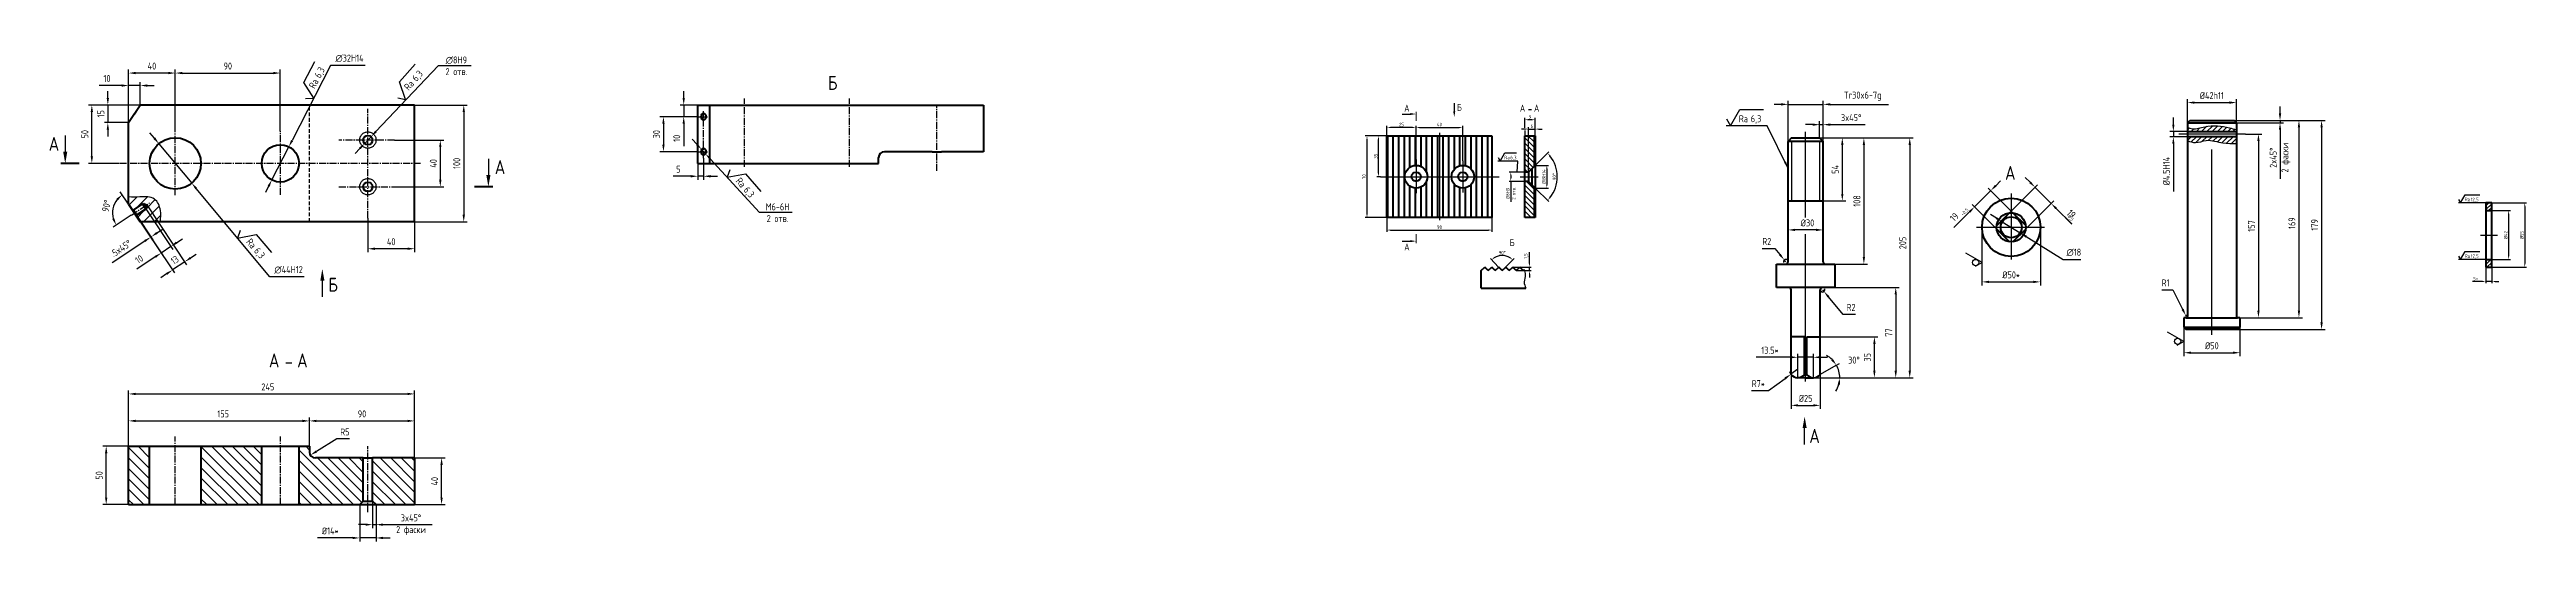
# Model space of a CAD drawing. Header units: millimetres. Extents: x 7762 to 64057, y -3692 to 4647.
# Drawn here: x 9303 to 11425, y -3692 to -3271 of the extents above; entities that cross this region are included whole.
import ezdxf
from ezdxf.enums import TextEntityAlignment as Align

# ---------------------------------------------------------------- set-up
doc = ezdxf.new("R2010")
doc.units = ezdxf.units.MM
for name, pattern in [('CENTER', [50.8, 31.75, -6.35, 6.35, -6.35]), ('CENTER2', [1.125, 0.75, -0.125, 0.125, -0.125]), ('HIDDEN', [9.525, 6.35, -3.175])]:
    doc.linetypes.add(name, pattern=pattern)
for name, color, linetype in [('Bord', 1, 'Continuous'), ('Cen', 5, 'CENTER'), ('CEN2', 5, 'CENTER2'), ('Dim', 7, 'Continuous'), ('Hatch', 2, 'Continuous'), ('Hide', 2, 'HIDDEN'), ('Text', 3, 'Continuous'), ('Textb', 6, 'Continuous')]:
    doc.layers.add(name, color=color, linetype=linetype)
doc.layers.add('Cont', color=6, linetype='Continuous', lineweight=40)
doc.layers.get('0').off()
doc.styles.add('GOST2_304', font='cs_gost2304.shx', dxfattribs={"oblique": 15})
doc.styles.add('Style1', font='romans.shx', dxfattribs={"width": 0.8})
doc.dimstyles.new('Dia_2', dxfattribs={"dimscale": 2, "dimtxt": 3, "dimasz": 3, "dimexe": 1.25, "dimexo": 0, "dimgap": 1.5, "dimtad": 2, "dimtoh": 1, "dimtxsty": 'Style1', "dimcen": 2.5, "dimclrt": 3, "dimadec": 0, "dimazin": 0, "dimtfac": 1, "dimtmove": 1, "dimatfit": 3, "dimfxl": 1, "dimarcsym": 0})
doc.dimstyles.new('LIN', dxfattribs={"dimtxt": 3, "dimasz": 3, "dimexe": 1.5, "dimexo": 0, "dimgap": 1, "dimtad": 1, "dimdec": 0, "dimzin": 12, "dimdsep": 46, "dimtxsty": 'Style1', "dimcen": 0, "dimclrt": 3, "dimadec": 0, "dimazin": 0, "dimtfac": 1, "dimtdec": 0, "dimtmove": 0, "dimatfit": 3, "dimfxl": 1, "dimtolj": 1, "dimtzin": 12, "dimarcsym": 0})
doc.dimstyles.new('LIN_2', dxfattribs={"dimscale": 2, "dimtxt": 3, "dimasz": 3, "dimexe": 1.5, "dimexo": 0, "dimgap": 1.5, "dimtad": 1, "dimzin": 13, "dimdsep": 46, "dimtxsty": 'Style1', "dimcen": 0, "dimclrt": 3, "dimadec": 0, "dimazin": 0, "dimtfac": 1, "dimtmove": 0, "dimatfit": 0, "dimfxl": 1, "dimtolj": 1, "dimtzin": 13, "dimarcsym": 0})
doc.dimstyles.new('Rad_2', dxfattribs={"dimscale": 2, "dimtxt": 3, "dimasz": 3, "dimexe": 1.25, "dimexo": 0, "dimgap": 1.5, "dimtad": 1, "dimtoh": 1, "dimtxsty": 'Style1', "dimcen": 2.5, "dimclrt": 3, "dimadec": 0, "dimazin": 0, "dimtfac": 1, "dimtmove": 0, "dimatfit": 3, "dimfxl": 1, "dimarcsym": 0})
pattern_1 = [(135, (9167.9026, -3202.74), (-4.49013, -4.49013), [])]
pattern_2 = [(45, (9944.528, -3726.2457), (-2.245064, 2.245064), [])]

msp = doc.modelspace()

# ---------------------------------------------------------------- texts
at = {"layer": 'Text', "char_height": 3, "attachment_point": 1, "style": 'Style1'}
for insert, rotation in [((10940.082, -3411.639), 45.504038), ((11032.627, -3410.8), 312.859035)]:
    msp.add_mtext_dynamic_manual_height_columns('-0,5', width=11.20923, gutter_width=17.5, heights=[0], dxfattribs=dict(at, insert=insert, rotation=rotation))
at = {"layer": 'Textb', "style": 'Style1', "width": 0.8}
msp.add_attdef('Б', (9541.554, -3478.46), 'Б', height=12, dxfattribs=at)

# ---------------------------------------------------------------- blocks, each defined once
blk = doc.blocks.new('*D174')
at = {"layer": 'Dim', "color": 0, "lineweight": -2, "transparency": 16777216}
for p, q in [((9615.4, -3620.8), (9641.6, -3620.8)), ((9638.6, -3654.8), (9638.6, -3626.8)), ((9615.4, -3660.8), (9641.6, -3660.8))]:
    blk.add_line(p, q, dxfattribs=at)
at = {"layer": 'Dim', "color": 0, "transparency": 16777216}
for points in [[(9637.6, -3626.8), (9639.6, -3626.8), (9638.6, -3620.8)], [(9637.6, -3654.8), (9639.6, -3654.8), (9638.6, -3660.8)]]:
    blk.add_solid(points, dxfattribs=at)
at = {"layer": 'Dim', "color": 3, "transparency": 16777216, "insert": (9632.6, -3640.8), "char_height": 6, "attachment_point": 5, "rotation": 90, "style": 'Style1'}
blk.add_mtext('\\A1;40', dxfattribs=at)
blk = doc.blocks.new('*D175')
at = {"layer": 'Dim', "color": 0, "lineweight": -2, "transparency": 16777216}
for p, q in [((9370.4, -3610.8), (9370.4, -3586.1)), ((9525.4, -3610.8), (9525.4, -3586.1)), ((9376.4, -3589.1), (9519.4, -3589.1))]:
    blk.add_line(p, q, dxfattribs=at)
at = {"layer": 'Dim', "color": 0, "transparency": 16777216}
for points in [[(9376.4, -3588.1), (9376.4, -3590.1), (9370.4, -3589.1)], [(9519.4, -3588.1), (9519.4, -3590.1), (9525.4, -3589.1)]]:
    blk.add_solid(points, dxfattribs=at)
at = {"layer": 'Dim', "color": 3, "transparency": 16777216, "insert": (9451.4, -3583.1), "char_height": 6, "attachment_point": 5, "style": 'Style1'}
blk.add_mtext('\\A1;155', dxfattribs=at)
blk = doc.blocks.new('*D176')
at = {"layer": 'Dim', "color": 0, "lineweight": -2, "transparency": 16777216}
for p, q in [((9370.4, -3610.8), (9348.2, -3610.8)), ((9351.2, -3654.8), (9351.2, -3616.8)), ((9370.4, -3660.8), (9348.2, -3660.8))]:
    blk.add_line(p, q, dxfattribs=at)
at = {"layer": 'Dim', "color": 0, "transparency": 16777216}
for points in [[(9350.2, -3616.8), (9352.2, -3616.8), (9351.2, -3610.8)], [(9350.2, -3654.8), (9352.2, -3654.8), (9351.2, -3660.8)]]:
    blk.add_solid(points, dxfattribs=at)
at = {"layer": 'Dim', "color": 3, "transparency": 16777216, "insert": (9345.2, -3635.8), "char_height": 6, "attachment_point": 5, "rotation": 90, "style": 'Style1'}
blk.add_mtext('\\A1;50', dxfattribs=at)
blk = doc.blocks.new('*D177')
at = {"layer": 'Dim', "color": 0, "lineweight": -2, "transparency": 16777216}
for p, q in [((9525.4, -3610.8), (9525.4, -3586.1)), ((9615.4, -3620.8), (9615.4, -3586.1)), ((9531.4, -3589.1), (9609.4, -3589.1))]:
    blk.add_line(p, q, dxfattribs=at)
at = {"layer": 'Dim', "color": 0, "transparency": 16777216}
for points in [[(9531.4, -3588.1), (9531.4, -3590.1), (9525.4, -3589.1)], [(9609.4, -3588.1), (9609.4, -3590.1), (9615.4, -3589.1)]]:
    blk.add_solid(points, dxfattribs=at)
at = {"layer": 'Dim', "color": 3, "transparency": 16777216, "insert": (9570.4, -3583.1), "char_height": 6, "attachment_point": 5, "style": 'Style1'}
blk.add_mtext('\\A1;90', dxfattribs=at)
blk = doc.blocks.new('*D178')
at = {"layer": 'Dim', "color": 0, "lineweight": -2, "transparency": 16777216}
for p, q in [((9370.4, -3610.8), (9370.4, -3563)), ((9615.4, -3620.8), (9615.4, -3563)), ((9376.4, -3566), (9609.4, -3566))]:
    blk.add_line(p, q, dxfattribs=at)
at = {"layer": 'Dim', "color": 0, "transparency": 16777216}
for points in [[(9376.4, -3565), (9376.4, -3567), (9370.4, -3566)], [(9609.4, -3565), (9609.4, -3567), (9615.4, -3566)]]:
    blk.add_solid(points, dxfattribs=at)
at = {"layer": 'Dim', "color": 3, "transparency": 16777216, "insert": (9489.7, -3560), "char_height": 6, "attachment_point": 5, "style": 'Style1'}
blk.add_mtext('\\A1;245', dxfattribs=at)
blk = doc.blocks.new('*D179')
at = {"layer": 'Dim', "color": 0, "lineweight": -2, "transparency": 16777216}
for p, q in [((9579.4, -3657.8), (9579.4, -3681)), ((9582.4, -3660.8), (9582.4, -3681)), ((9573.4, -3678), (9567.4, -3678)), ((9579.4, -3678), (9582.4, -3678)), ((9588.4, -3678), (9630.4, -3678))]:
    blk.add_line(p, q, dxfattribs=at)
at = {"layer": 'Dim', "color": 0, "transparency": 16777216}
for points in [[(9573.4, -3677), (9573.4, -3679), (9579.4, -3678)], [(9588.4, -3677), (9588.4, -3679), (9582.4, -3678)]]:
    blk.add_solid(points, dxfattribs=at)
at = {"layer": 'Dim', "color": 3, "transparency": 16777216, "insert": (9612.4, -3678), "char_height": 6, "attachment_point": 5, "style": 'Style1'}
blk.add_mtext('\\A1;3x45%%D\\P2 фаски', dxfattribs=at)
blk = doc.blocks.new('*D180')
at = {"layer": 'Dim', "color": 0, "lineweight": -2, "transparency": 16777216}
for p, q in [((9568.4, -3660.8), (9568.4, -3692.4)), ((9582.4, -3660.8), (9582.4, -3692.4)), ((9562.4, -3689.4), (9532.3, -3689.4)), ((9582.4, -3689.4), (9568.4, -3689.4)), ((9588.4, -3689.4), (9594.4, -3689.4))]:
    blk.add_line(p, q, dxfattribs=at)
at = {"layer": 'Dim', "color": 0, "transparency": 16777216}
for points in [[(9562.4, -3688.4), (9562.4, -3690.4), (9568.4, -3689.4)], [(9588.4, -3688.4), (9588.4, -3690.4), (9582.4, -3689.4)]]:
    blk.add_solid(points, dxfattribs=at)
at = {"layer": 'Dim', "color": 3, "transparency": 16777216, "insert": (9543.2, -3683.4), "char_height": 6, "attachment_point": 5, "style": 'Style1'}
blk.add_mtext('\\A1;%%C14*', dxfattribs=at)
blk = doc.blocks.new('*D181')
at = {"layer": 'Dim', "color": 0, "lineweight": -2, "transparency": 16777216}
for p, q in [((9548.8, -3604.6), (9531.3, -3615.3)), ((9559.6, -3604.6), (9548.8, -3604.6))]:
    blk.add_line(p, q, dxfattribs=at)
at = {"layer": 'Dim', "color": 0, "transparency": 16777216}
blk.add_solid([(9530.8, -3614.5), (9531.8, -3616.2), (9526.2, -3618.4)], dxfattribs=at)
at = {"layer": 'Dim', "color": 3, "transparency": 16777216, "insert": (9555.7, -3598.6), "char_height": 6, "attachment_point": 5, "style": 'Style1'}
blk.add_mtext('R5', dxfattribs=at)
blk = doc.blocks.new('*D182')
at = {"layer": 'Dim', "color": 0, "lineweight": -2, "transparency": 16777216}
for p, q in [((9858.1, -3368.5), (9858.1, -3382.5)), ((9863.1, -3363.9), (9863.1, -3382.5)), ((9852.1, -3379.5), (9836.9, -3379.5)), ((9863.1, -3379.5), (9858.1, -3379.5)), ((9869.1, -3379.5), (9875.1, -3379.5))]:
    blk.add_line(p, q, dxfattribs=at)
at = {"layer": 'Dim', "color": 0, "transparency": 16777216}
for points in [[(9852.1, -3378.5), (9852.1, -3380.5), (9858.1, -3379.5)], [(9869.1, -3378.5), (9869.1, -3380.5), (9863.1, -3379.5)]]:
    blk.add_solid(points, dxfattribs=at)
at = {"layer": 'Dim', "color": 3, "transparency": 16777216, "insert": (9841.5, -3373.5), "char_height": 6, "attachment_point": 5, "style": 'Style1'}
blk.add_mtext('\\A1;5', dxfattribs=at)
blk = doc.blocks.new('razrez07')
at = {"layer": 'Text'}
blk.add_lwpolyline([(0, 12), (0, 5)], dxfattribs=at)
at = {"layer": 'Text', "const_width": 0.8}
blk.add_lwpolyline([(-2, 0), (6, 0)], dxfattribs=at)
at = {"layer": 'Text'}
blk.add_lwpolyline([(0, 0, 0, 1.76, 0), (0, 5, 1.76, 1.76, 0)], format="xyseb", dxfattribs=at)
at = {"layer": 'Textb', "style": 'GOST2_304', "oblique": 15}
blk.add_attdef('А', (-7.1, 5.4), '', height=6, dxfattribs=at)
blk = doc.blocks.new('*D183')
at = {"layer": 'Dim', "color": 0, "lineweight": -2, "transparency": 16777216}
for p, q in [((9615.4, -3318.5), (9660.6, -3318.5)), ((9657.6, -3324.5), (9657.6, -3412.5)), ((9615.4, -3418.5), (9660.6, -3418.5))]:
    blk.add_line(p, q, dxfattribs=at)
at = {"layer": 'Dim', "color": 0, "transparency": 16777216}
for points in [[(9656.6, -3324.5), (9658.6, -3324.5), (9657.6, -3318.5)], [(9656.6, -3412.5), (9658.6, -3412.5), (9657.6, -3418.5)]]:
    blk.add_solid(points, dxfattribs=at)
at = {"layer": 'Dim', "color": 3, "transparency": 16777216, "insert": (9651.6, -3368.5), "char_height": 6, "attachment_point": 5, "rotation": 90, "style": 'Style1'}
blk.add_mtext('\\A1;100', dxfattribs=at)
blk = doc.blocks.new('*D184')
at = {"layer": 'Dim', "color": 0, "lineweight": -2, "transparency": 16777216}
for p, q in [((9598.2, -3348.5), (9640.5, -3348.5)), ((9637.5, -3354.5), (9637.5, -3382.5)), ((9598.2, -3388.5), (9640.5, -3388.5))]:
    blk.add_line(p, q, dxfattribs=at)
at = {"layer": 'Dim', "color": 0, "transparency": 16777216}
for points in [[(9636.5, -3354.5), (9638.5, -3354.5), (9637.5, -3348.5)], [(9636.5, -3382.5), (9638.5, -3382.5), (9637.5, -3388.5)]]:
    blk.add_solid(points, dxfattribs=at)
at = {"layer": 'Dim', "color": 3, "transparency": 16777216, "insert": (9631.5, -3368.5), "char_height": 6, "attachment_point": 5, "rotation": 90, "style": 'Style1'}
blk.add_mtext('\\A1;40', dxfattribs=at)
blk = doc.blocks.new('*D185')
at = {"layer": 'Dim', "color": 0, "lineweight": -2, "transparency": 16777216}
for p, q in [((9392.5, -3347), (9388.7, -3342.4)), ((9396.3, -3351.6), (9424.5, -3385.4)), ((9491.4, -3465.7), (9428.3, -3390)), ((9520.7, -3465.7), (9491.4, -3465.7))]:
    blk.add_line(p, q, dxfattribs=at)
at = {"layer": 'Dim', "color": 0, "transparency": 16777216}
for points in [[(9393.3, -3346.3), (9391.7, -3347.6), (9396.3, -3351.6)], [(9429.1, -3389.4), (9427.6, -3390.7), (9424.5, -3385.4)]]:
    blk.add_solid(points, dxfattribs=at)
at = {"layer": 'Dim', "color": 3, "transparency": 16777216, "insert": (9507.5, -3459.7), "char_height": 6, "attachment_point": 5, "style": 'Style1'}
blk.add_mtext('∅44H12', dxfattribs=at)
blk = doc.blocks.new('*D186')
at = {"layer": 'Dim', "color": 0, "lineweight": -2, "transparency": 16777216}
for p, q in [((9543.5, -3284.5), (9510.5, -3348.9)), ((9573, -3284.5), (9543.5, -3284.5)), ((9493.1, -3382.7), (9507.7, -3354.2)), ((9490.4, -3388.1), (9487.7, -3393.4))]:
    blk.add_line(p, q, dxfattribs=at)
at = {"layer": 'Dim', "color": 0, "transparency": 16777216}
for points in [[(9509.6, -3348.5), (9511.4, -3349.4), (9507.7, -3354.2)], [(9489.5, -3387.6), (9491.3, -3388.5), (9493.1, -3382.7)]]:
    blk.add_solid(points, dxfattribs=at)
at = {"layer": 'Dim', "color": 3, "transparency": 16777216, "insert": (9559.7, -3278.5), "char_height": 6, "attachment_point": 5, "style": 'Style1'}
blk.add_mtext('∅32H14', dxfattribs=at)
blk = doc.blocks.new('*D187')
at = {"layer": 'Dim', "color": 0, "lineweight": -2, "transparency": 16777216}
for p, q in [((9635.7, -3284.9), (9582.3, -3341.2)), ((9663.9, -3284.9), (9635.7, -3284.9)), ((9572.7, -3351.4), (9578.2, -3345.6)), ((9568.5, -3355.7), (9564.4, -3360.1))]:
    blk.add_line(p, q, dxfattribs=at)
at = {"layer": 'Dim', "color": 0, "transparency": 16777216}
for points in [[(9567.8, -3355), (9569.3, -3356.4), (9572.7, -3351.4)], [(9581.6, -3340.5), (9583, -3341.9), (9578.2, -3345.6)]]:
    blk.add_solid(points, dxfattribs=at)
at = {"layer": 'Dim', "color": 3, "transparency": 16777216, "insert": (9651.3, -3284.9), "char_height": 6, "attachment_point": 5, "style": 'Style1'}
blk.add_mtext('∅8H9\\P2 отв.', dxfattribs=at)
blk = doc.blocks.new('*D161')
at = {"layer": 'Dim', "color": 0, "lineweight": -2, "transparency": 16777216}
for p, q in [((9575.4, -3415.4), (9575.4, -3444.6)), ((9615.4, -3418.5), (9615.4, -3444.6)), ((9609.4, -3441.6), (9581.4, -3441.6))]:
    blk.add_line(p, q, dxfattribs=at)
at = {"layer": 'Dim', "color": 0, "transparency": 16777216}
for points in [[(9581.4, -3440.6), (9581.4, -3442.6), (9575.4, -3441.6)], [(9609.4, -3440.6), (9609.4, -3442.6), (9615.4, -3441.6)]]:
    blk.add_solid(points, dxfattribs=at)
at = {"layer": 'Dim', "color": 3, "transparency": 16777216, "insert": (9595.4, -3435.6), "char_height": 6, "attachment_point": 5, "style": 'Style1'}
blk.add_mtext('\\A1;40', dxfattribs=at)
blk = doc.blocks.new('sherISO_03')
at = {"layer": 'Text'}
blk.add_line((4, 7), (14.1, 7), dxfattribs=at)
blk.add_lwpolyline([(-1.7, 3), (0, 0), (4, 7)], dxfattribs=at)
at = {"layer": 'Text', "style": 'Style1', "width": 0.8}
blk.add_text('Ra', height=3, dxfattribs=at).set_placement((3.6, 1.5))
blk.add_attdef('6,3', (8.7, 1.5), '', height=3, dxfattribs=at)
blk = doc.blocks.new('*D162')
at = {"layer": 'Dim', "color": 0, "lineweight": -2, "transparency": 16777216}
for p, q in [((9376.8, -3413.1), (9390.9, -3434.2)), ((9377.2, -3412.8), (9391.3, -3433.9)), ((9384.3, -3435), (9356.4, -3453.7)), ((9389.7, -3431.4), (9389.3, -3431.7)), ((9394.7, -3428.1), (9399.6, -3424.8))]:
    blk.add_line(p, q, dxfattribs=at)
at = {"layer": 'Dim', "color": 0, "transparency": 16777216}
for points in [[(9383.7, -3434.2), (9384.8, -3435.9), (9389.3, -3431.7)], [(9394.1, -3427.3), (9395.2, -3428.9), (9389.7, -3431.4)]]:
    blk.add_solid(points, dxfattribs=at)
at = {"layer": 'Dim', "color": 3, "transparency": 16777216, "insert": (9363.9, -3441.4), "char_height": 6, "attachment_point": 5, "rotation": 33.7178, "style": 'Style1'}
blk.add_mtext('\\A1;.5x45%%D', dxfattribs=at)
blk = doc.blocks.new('*D163')
at = {"layer": 'Dim', "color": 0, "lineweight": -2, "transparency": 16777216}
for p, q in [((9376.8, -3413.1), (9399.9, -3447.8)), ((9385.1, -3407.5), (9408.3, -3442.2)), ((9411.6, -3436.4), (9416.6, -3433.1)), ((9393.3, -3448.6), (9377.4, -3459.2)), ((9406.6, -3439.7), (9398.3, -3445.3))]:
    blk.add_line(p, q, dxfattribs=at)
at = {"layer": 'Dim', "color": 0, "transparency": 16777216}
for points in [[(9411, -3435.5), (9412.1, -3437.2), (9406.6, -3439.7)], [(9392.7, -3447.8), (9393.8, -3449.4), (9398.3, -3445.3)]]:
    blk.add_solid(points, dxfattribs=at)
at = {"layer": 'Dim', "color": 3, "transparency": 16777216, "insert": (9379.5, -3450.6), "char_height": 6, "attachment_point": 5, "rotation": 33.6977, "style": 'Style1'}
blk.add_mtext('\\A1;10', dxfattribs=at)
blk = doc.blocks.new('*D164')
at = {"layer": 'Dim', "color": 0, "lineweight": -2, "transparency": 16777216}
for p, q in [((9375.4, -3411), (9409.7, -3462.3)), ((9385.9, -3404), (9420.1, -3455.3)), ((9418.5, -3452.8), (9408, -3459.8)), ((9423.5, -3449.5), (9428.4, -3446.2)), ((9403, -3463.2), (9398, -3466.5))]:
    blk.add_line(p, q, dxfattribs=at)
at = {"layer": 'Dim', "color": 0, "transparency": 16777216}
for points in [[(9422.9, -3448.7), (9424, -3450.3), (9418.5, -3452.8)], [(9402.5, -3462.3), (9403.6, -3464), (9408, -3459.8)]]:
    blk.add_solid(points, dxfattribs=at)
at = {"layer": 'Dim', "color": 3, "transparency": 16777216, "insert": (9409.9, -3451.3), "char_height": 6, "attachment_point": 5, "rotation": 33.7178, "style": 'Style1'}
blk.add_mtext('\\A1;13', dxfattribs=at)
blk = doc.blocks.new('ZNAK19')
at = {"layer": 'Text', "style": 'Style1', "width": 0.8}
blk.add_attdef('1', (4.3, -0.8), '', height=3, dxfattribs=at)
at = {"layer": 'Textb', "style": 'Style1', "width": 0.8}
blk.add_attdef('А', text='', height=6, dxfattribs=at).set_placement((4.2, 0.5), align=Align.RIGHT)
blk = doc.blocks.new('ZNAK18')
at = {"layer": 'Textb'}
blk.add_line((6.8, 2.4), (9.3, 2.4), dxfattribs=at)
at = {"layer": 'Text', "style": 'Style1', "width": 0.8}
for p in [(3.8, -1), (15.9, -1)]:
    blk.add_attdef('1', p, '', height=3, dxfattribs=at)
at = {"layer": 'Textb', "style": 'Style1', "width": 0.8}
for p in [(4, 0.4), (16.1, 0.4)]:
    blk.add_attdef('А', text='', height=6, dxfattribs=at).set_placement(p, align=Align.RIGHT)
blk = doc.blocks.new('*D165')
at = {"layer": 'Dim', "color": 0, "lineweight": -2, "transparency": 16777216}
for p, q in [((9352.6, -3312.5), (9352.6, -3306.5)), ((9380.4, -3318.5), (9349.6, -3318.5)), ((9352.6, -3318.5), (9352.6, -3333.5)), ((9370.4, -3333.5), (9349.6, -3333.5)), ((9352.6, -3339.5), (9352.6, -3345.5))]:
    blk.add_line(p, q, dxfattribs=at)
at = {"layer": 'Dim', "color": 0, "transparency": 16777216}
for points in [[(9351.6, -3312.5), (9353.6, -3312.5), (9352.6, -3318.5)], [(9351.6, -3339.5), (9353.6, -3339.5), (9352.6, -3333.5)]]:
    blk.add_solid(points, dxfattribs=at)
at = {"layer": 'Dim', "color": 3, "transparency": 16777216, "insert": (9346.6, -3326), "char_height": 6, "attachment_point": 5, "rotation": 90, "style": 'Style1'}
blk.add_mtext('\\A1;15', dxfattribs=at)
blk = doc.blocks.new('*D166')
at = {"layer": 'Dim', "color": 0, "lineweight": -2, "transparency": 16777216}
for p, q in [((9364.4, -3301.8), (9345.3, -3301.8)), ((9370.4, -3333.5), (9370.4, -3298.8)), ((9380.4, -3301.8), (9370.4, -3301.8)), ((9380.4, -3318.5), (9380.4, -3298.8)), ((9386.4, -3301.8), (9392.4, -3301.8))]:
    blk.add_line(p, q, dxfattribs=at)
at = {"layer": 'Dim', "color": 0, "transparency": 16777216}
for points in [[(9364.4, -3300.8), (9364.4, -3302.8), (9370.4, -3301.8)], [(9386.4, -3300.8), (9386.4, -3302.8), (9380.4, -3301.8)]]:
    blk.add_solid(points, dxfattribs=at)
at = {"layer": 'Dim', "color": 3, "transparency": 16777216, "insert": (9351.9, -3295.8), "char_height": 6, "attachment_point": 5, "style": 'Style1'}
blk.add_mtext('\\A1;10', dxfattribs=at)
blk = doc.blocks.new('*D167')
at = {"layer": 'Dim', "color": 0, "lineweight": -2, "transparency": 16777216}
for p, q in [((9370.4, -3333.5), (9370.4, -3288.1)), ((9410.4, -3341.2), (9410.4, -3288.1)), ((9404.4, -3291.1), (9376.4, -3291.1))]:
    blk.add_line(p, q, dxfattribs=at)
at = {"layer": 'Dim', "color": 0, "transparency": 16777216}
for points in [[(9376.4, -3290.1), (9376.4, -3292.1), (9370.4, -3291.1)], [(9404.4, -3290.1), (9404.4, -3292.1), (9410.4, -3291.1)]]:
    blk.add_solid(points, dxfattribs=at)
at = {"layer": 'Dim', "color": 3, "transparency": 16777216, "insert": (9390.4, -3285.1), "char_height": 6, "attachment_point": 5, "style": 'Style1'}
blk.add_mtext('\\A1;40', dxfattribs=at)
blk = doc.blocks.new('*D168')
at = {"layer": 'Dim', "color": 0, "lineweight": -2, "transparency": 16777216}
for p, q in [((9380.4, -3318.5), (9335.9, -3318.5)), ((9338.9, -3362.5), (9338.9, -3324.5)), ((9361.9, -3368.5), (9335.9, -3368.5))]:
    blk.add_line(p, q, dxfattribs=at)
at = {"layer": 'Dim', "color": 0, "transparency": 16777216}
for points in [[(9337.9, -3324.5), (9339.9, -3324.5), (9338.9, -3318.5)], [(9337.9, -3362.5), (9339.9, -3362.5), (9338.9, -3368.5)]]:
    blk.add_solid(points, dxfattribs=at)
at = {"layer": 'Dim', "color": 3, "transparency": 16777216, "insert": (9332.9, -3343.5), "char_height": 6, "attachment_point": 5, "rotation": 90, "style": 'Style1'}
blk.add_mtext('\\A1;50', dxfattribs=at)
blk = doc.blocks.new('*D169')
at = {"layer": 'Dim', "color": 0, "lineweight": -2, "transparency": 16777216}
for p, q in [((9410.4, -3341.2), (9410.4, -3288.1)), ((9500.4, -3340.9), (9500.4, -3288.1)), ((9416.4, -3291.1), (9494.4, -3291.1))]:
    blk.add_line(p, q, dxfattribs=at)
at = {"layer": 'Dim', "color": 0, "transparency": 16777216}
for points in [[(9416.4, -3290.1), (9416.4, -3292.1), (9410.4, -3291.1)], [(9494.4, -3290.1), (9494.4, -3292.1), (9500.4, -3291.1)]]:
    blk.add_solid(points, dxfattribs=at)
at = {"layer": 'Dim', "color": 3, "transparency": 16777216, "insert": (9455.4, -3285.1), "char_height": 6, "attachment_point": 5, "style": 'Style1'}
blk.add_mtext('\\A1;90', dxfattribs=at)
blk = doc.blocks.new('*D170')
at = {"layer": 'Dim', "color": 0, "lineweight": -2, "transparency": 16777216}
for p, q in [((9370.4, -3403.5), (9363.3, -3392.8)), ((9372.7, -3412.8), (9357.3, -3423.1))]:
    blk.add_line(p, q, dxfattribs=at)
blk.add_arc((9375.4, -3411), 18.8, 142.0318, 195.3838, dxfattribs=at)
at = {"layer": 'Dim', "color": 0, "transparency": 16777216}
for points in [[(9359.9, -3398.7), (9361.3, -3400.1), (9365, -3395.3)], [(9358.2, -3415.6), (9356.4, -3416.4), (9359.8, -3421.5)]]:
    blk.add_solid(points, dxfattribs=at)
at = {"layer": 'Dim', "color": 3, "transparency": 16777216, "insert": (9351.4, -3404.9), "char_height": 6, "attachment_point": 5, "rotation": 75.6639, "style": 'Style1'}
blk.add_mtext('\\A1;90°', dxfattribs=at)
blk = doc.blocks.new('*D171')
at = {"layer": 'Dim', "color": 0, "lineweight": -2, "transparency": 16777216}
for p, q in [((9846.1, -3312.5), (9846.1, -3306.5)), ((9858.1, -3318.5), (9843.1, -3318.5)), ((9858.5, -3328.5), (9843.1, -3328.5)), ((9846.1, -3318.5), (9846.1, -3328.5)), ((9846.1, -3334.5), (9846.1, -3353.6))]:
    blk.add_line(p, q, dxfattribs=at)
at = {"layer": 'Dim', "color": 0, "transparency": 16777216}
for points in [[(9845.1, -3312.5), (9847.1, -3312.5), (9846.1, -3318.5)], [(9845.1, -3334.5), (9847.1, -3334.5), (9846.1, -3328.5)]]:
    blk.add_solid(points, dxfattribs=at)
at = {"layer": 'Dim', "color": 3, "transparency": 16777216, "insert": (9840.1, -3347), "char_height": 6, "attachment_point": 5, "rotation": 90, "style": 'Style1'}
blk.add_mtext('\\A1;10', dxfattribs=at)
blk = doc.blocks.new('*D172')
at = {"layer": 'Dim', "color": 0, "lineweight": -2, "transparency": 16777216}
for p, q in [((9858.5, -3328.5), (9825.7, -3328.5)), ((9828.7, -3334.5), (9828.7, -3352.5)), ((9858.5, -3358.5), (9825.7, -3358.5))]:
    blk.add_line(p, q, dxfattribs=at)
at = {"layer": 'Dim', "color": 0, "transparency": 16777216}
for points in [[(9827.7, -3334.5), (9829.7, -3334.5), (9828.7, -3328.5)], [(9827.7, -3352.5), (9829.7, -3352.5), (9828.7, -3358.5)]]:
    blk.add_solid(points, dxfattribs=at)
at = {"layer": 'Dim', "color": 3, "transparency": 16777216, "insert": (9822.7, -3343.5), "char_height": 6, "attachment_point": 5, "rotation": 90, "style": 'Style1'}
blk.add_mtext('\\A1;30', dxfattribs=at)
blk = doc.blocks.new('*D173')
at = {"layer": 'Dim', "color": 0, "lineweight": -2, "transparency": 16777216}
for p, q in [((9857.3, -3352.1), (9853.3, -3347.7)), ((9861.4, -3356.5), (9864.7, -3360.2)), ((9910.9, -3410.7), (9868.8, -3364.6)), ((9939, -3410.7), (9910.9, -3410.7))]:
    blk.add_line(p, q, dxfattribs=at)
at = {"layer": 'Dim', "color": 0, "transparency": 16777216}
for points in [[(9858, -3351.4), (9856.6, -3352.8), (9861.4, -3356.5)], [(9869.5, -3364), (9868, -3365.3), (9864.7, -3360.2)]]:
    blk.add_solid(points, dxfattribs=at)
at = {"layer": 'Dim', "color": 3, "transparency": 16777216, "insert": (9926.5, -3410.7), "char_height": 6, "attachment_point": 5, "style": 'Style1'}
blk.add_mtext('M6-6H\\P2 отв.', dxfattribs=at)
blk = doc.blocks.new('*D193')
at = {"layer": 'Dim', "color": 0, "lineweight": -2, "transparency": 16777216}
for p, q in [((10448.7, -3414.9), (10448.7, -3427.1)), ((10538.7, -3414.9), (10538.7, -3427.1)), ((10451.7, -3425.6), (10535.7, -3425.6))]:
    blk.add_line(p, q, dxfattribs=at)
at = {"layer": 'Dim', "color": 0, "transparency": 16777216}
for points in [[(10451.7, -3425.1), (10451.7, -3426.1), (10448.7, -3425.6)], [(10535.7, -3425.1), (10535.7, -3426.1), (10538.7, -3425.6)]]:
    blk.add_solid(points, dxfattribs=at)
at = {"layer": 'Dim', "color": 3, "transparency": 16777216, "insert": (10493.7, -3423.1), "char_height": 3, "attachment_point": 5, "style": 'Style1'}
blk.add_mtext('\\A1;90', dxfattribs=at)
blk = doc.blocks.new('*D194')
at = {"layer": 'Dim', "color": 0, "lineweight": -2, "transparency": 16777216}
for p, q in [((10448.7, -3344.9), (10430.1, -3344.9)), ((10431.6, -3347.9), (10431.6, -3411.9)), ((10448.7, -3414.9), (10430.1, -3414.9))]:
    blk.add_line(p, q, dxfattribs=at)
at = {"layer": 'Dim', "color": 0, "transparency": 16777216}
for points in [[(10431.1, -3347.9), (10432.1, -3347.9), (10431.6, -3344.9)], [(10431.1, -3411.9), (10432.1, -3411.9), (10431.6, -3414.9)]]:
    blk.add_solid(points, dxfattribs=at)
at = {"layer": 'Dim', "color": 3, "transparency": 16777216, "insert": (10429.1, -3379.9), "char_height": 3, "attachment_point": 5, "rotation": 90, "style": 'Style1'}
blk.add_mtext('\\A1;70', dxfattribs=at)
blk = doc.blocks.new('*D195')
at = {"layer": 'Dim', "color": 0, "lineweight": -2, "transparency": 16777216}
for p, q in [((10473.7, -3365.3), (10473.7, -3336.2)), ((10476.7, -3337.7), (10510.7, -3337.7)), ((10513.7, -3366.4), (10513.7, -3336.2))]:
    blk.add_line(p, q, dxfattribs=at)
at = {"layer": 'Dim', "color": 0, "transparency": 16777216}
for points in [[(10476.7, -3337.2), (10476.7, -3338.2), (10473.7, -3337.7)], [(10510.7, -3337.2), (10510.7, -3338.2), (10513.7, -3337.7)]]:
    blk.add_solid(points, dxfattribs=at)
at = {"layer": 'Dim', "color": 3, "transparency": 16777216, "insert": (10493.7, -3335.2), "char_height": 3, "attachment_point": 5, "style": 'Style1'}
blk.add_mtext('\\A1;40', dxfattribs=at)
blk = doc.blocks.new('*D196')
at = {"layer": 'Dim', "color": 0, "lineweight": -2, "transparency": 16777216}
for p, q in [((10448.7, -3344.9), (10440, -3344.9)), ((10441.5, -3376.9), (10441.5, -3347.9)), ((10443.2, -3379.9), (10440, -3379.9))]:
    blk.add_line(p, q, dxfattribs=at)
at = {"layer": 'Dim', "color": 0, "transparency": 16777216}
for points in [[(10441, -3347.9), (10442, -3347.9), (10441.5, -3344.9)], [(10441, -3376.9), (10442, -3376.9), (10441.5, -3379.9)]]:
    blk.add_solid(points, dxfattribs=at)
at = {"layer": 'Dim', "color": 3, "transparency": 16777216, "insert": (10439, -3362.4), "char_height": 3, "attachment_point": 5, "rotation": 90, "style": 'Style1'}
blk.add_mtext('\\A1;35', dxfattribs=at)
blk = doc.blocks.new('*D197')
at = {"layer": 'Dim', "color": 0, "lineweight": -2, "transparency": 16777216}
for p, q in [((10566.8, -3337.9), (10566.8, -3329.6)), ((10572.8, -3331.1), (10569.8, -3331.1)), ((10575.8, -3344.9), (10575.8, -3329.6))]:
    blk.add_line(p, q, dxfattribs=at)
at = {"layer": 'Dim', "color": 0, "transparency": 16777216}
for points in [[(10569.8, -3330.6), (10569.8, -3331.6), (10566.8, -3331.1)], [(10572.8, -3330.6), (10572.8, -3331.6), (10575.8, -3331.1)]]:
    blk.add_solid(points, dxfattribs=at)
at = {"layer": 'Dim', "color": 3, "transparency": 16777216, "insert": (10571.3, -3328.6), "char_height": 3, "attachment_point": 5, "style": 'Style1'}
blk.add_mtext('\\A1;9', dxfattribs=at)
blk = doc.blocks.new('*D198')
at = {"layer": 'Dim', "color": 0, "lineweight": -2, "transparency": 16777216}
for p, q in [((10566.8, -3375.9), (10553.3, -3375.9)), ((10566.8, -3383.9), (10553.3, -3383.9)), ((10554.8, -3378.9), (10554.8, -3380.9)), ((10554.8, -3383.9), (10554.8, -3401.5))]:
    blk.add_line(p, q, dxfattribs=at)
at = {"layer": 'Dim', "color": 0, "transparency": 16777216}
for points in [[(10554.3, -3378.9), (10555.3, -3378.9), (10554.8, -3375.9)], [(10554.3, -3380.9), (10555.3, -3380.9), (10554.8, -3383.9)]]:
    blk.add_solid(points, dxfattribs=at)
at = {"layer": 'Dim', "color": 3, "transparency": 16777216, "char_height": 3, "attachment_point": 5, "rotation": 90, "style": 'Style1'}
for s, insert in [('\\A1;%%C8H9', (10552.3, -3394.2)), ('\\A1;2 отв.', (10557.3, -3394.2))]:
    blk.add_mtext(s, dxfattribs=dict(at, insert=insert))
blk = doc.blocks.new('*D199')
at = {"layer": 'Dim', "color": 0, "lineweight": -2, "transparency": 16777216}
for p, q in [((10575.8, -3370.2), (10587.2, -3370.2)), ((10585.7, -3373.2), (10585.7, -3386.6)), ((10575.8, -3389.6), (10587.2, -3389.6))]:
    blk.add_line(p, q, dxfattribs=at)
at = {"layer": 'Dim', "color": 0, "transparency": 16777216}
for points in [[(10585.2, -3373.2), (10586.2, -3373.2), (10585.7, -3370.2)], [(10585.2, -3386.6), (10586.2, -3386.6), (10585.7, -3389.6)]]:
    blk.add_solid(points, dxfattribs=at)
at = {"layer": 'Dim', "color": 3, "transparency": 16777216, "insert": (10583.2, -3379.9), "char_height": 3, "attachment_point": 5, "rotation": 90, "style": 'Style1'}
blk.add_mtext('\\A1;%%C19H14', dxfattribs=at)
blk = doc.blocks.new('razrez01')
at = {"layer": 'Text'}
blk.add_lwpolyline([(-12, 0), (-5, 0)], dxfattribs=at)
blk.add_lwpolyline([(0, 0, 0, 1.76, 0), (-5, 0, 1.76, 1.76, 0)], format="xyseb", dxfattribs=at)
at = {"layer": 'Text', "const_width": 0.8}
blk.add_lwpolyline([(0, 2), (0, -6)], dxfattribs=at)
at = {"layer": 'Textb', "style": 'Style1', "width": 0.8}
blk.add_attdef('A', (-10.2, 2), '', height=6, dxfattribs=at)
blk = doc.blocks.new('*D200')
at = {"layer": 'Dim', "color": 0, "lineweight": -2, "transparency": 16777216}
for p, q in [((10448.7, -3344.9), (10448.7, -3336.2)), ((10470.7, -3337.7), (10451.7, -3337.7)), ((10473.7, -3365.3), (10473.7, -3336.2))]:
    blk.add_line(p, q, dxfattribs=at)
at = {"layer": 'Dim', "color": 0, "transparency": 16777216}
for points in [[(10451.7, -3337.2), (10451.7, -3338.2), (10448.7, -3337.7)], [(10470.7, -3337.2), (10470.7, -3338.2), (10473.7, -3337.7)]]:
    blk.add_solid(points, dxfattribs=at)
at = {"layer": 'Dim', "color": 3, "transparency": 16777216, "insert": (10461.2, -3335.2), "char_height": 3, "attachment_point": 5, "style": 'Style1'}
blk.add_mtext('\\A1;25', dxfattribs=at)
blk = doc.blocks.new('*D201')
at = {"layer": 'Dim', "color": 0, "lineweight": -2, "transparency": 16777216}
for p, q in [((10567.1, -3339.1), (10564.1, -3339.1)), ((10570.1, -3375.9), (10570.1, -3337.6)), ((10570.1, -3339.1), (10575.8, -3339.1)), ((10575.8, -3344.9), (10575.8, -3337.6)), ((10578.8, -3339.1), (10581.8, -3339.1))]:
    blk.add_line(p, q, dxfattribs=at)
at = {"layer": 'Dim', "color": 0, "transparency": 16777216}
for points in [[(10567.1, -3338.6), (10567.1, -3339.6), (10570.1, -3339.1)], [(10578.8, -3338.6), (10578.8, -3339.6), (10575.8, -3339.1)]]:
    blk.add_solid(points, dxfattribs=at)
at = {"layer": 'Dim', "color": 3, "transparency": 16777216, "insert": (10572.9, -3336.6), "char_height": 3, "attachment_point": 5, "style": 'Style1'}
blk.add_mtext('\\A1;6', dxfattribs=at)
blk = doc.blocks.new('razrez16')
at = {"layer": 'Text'}
blk.add_lwpolyline([(0, 0, 0, 1.76, 0), (0, 5, 1.76, 1.76, 0)], format="xyseb", dxfattribs=at)
blk.add_lwpolyline([(0, 12), (0, 5)], dxfattribs=at)
at = {"layer": 'Textb', "style": 'Style1', "width": 0.8}
blk.add_attdef('А', (2.3, 5.4), '', height=6, dxfattribs=at)
blk = doc.blocks.new('*D202')
at = {"layer": 'Dim', "color": 0, "lineweight": -2, "transparency": 16777216}
for p, q in [((10556.4, -3457.3), (10572.3, -3457.3)), ((10570.8, -3454.3), (10570.8, -3444.6)), ((10570.8, -3460.3), (10570.8, -3457.3)), ((10559.4, -3460.3), (10572.3, -3460.3)), ((10570.8, -3463.3), (10570.8, -3466.3))]:
    blk.add_line(p, q, dxfattribs=at)
at = {"layer": 'Dim', "color": 0, "transparency": 16777216}
for points in [[(10570.3, -3454.3), (10571.3, -3454.3), (10570.8, -3457.3)], [(10570.3, -3463.3), (10571.3, -3463.3), (10570.8, -3460.3)]]:
    blk.add_solid(points, dxfattribs=at)
at = {"layer": 'Dim', "color": 3, "transparency": 16777216, "insert": (10568, -3448), "char_height": 3, "attachment_point": 5, "rotation": 90, "style": 'Style1'}
blk.add_mtext('\\A1;1,5', dxfattribs=at)
blk = doc.blocks.new('*D203')
at = {"layer": 'Dim', "color": 0, "lineweight": -2, "transparency": 16777216}
for p, q in [((10544.4, -3457.3), (10537.3, -3450.1)), ((10550.4, -3457.3), (10557.6, -3450.1))]:
    blk.add_line(p, q, dxfattribs=at)
blk.add_arc((10547.4, -3460.3), 12.9, 58.386, 121.614, dxfattribs=at)
at = {"layer": 'Dim', "color": 0, "transparency": 16777216}
for points in [[(10541, -3449.7), (10540.4, -3448.9), (10538.3, -3451.2)], [(10554.5, -3448.9), (10553.9, -3449.7), (10556.5, -3451.2)]]:
    blk.add_solid(points, dxfattribs=at)
at = {"layer": 'Dim', "color": 3, "transparency": 16777216, "insert": (10547.4, -3444.9), "char_height": 3, "attachment_point": 5, "style": 'Style1'}
blk.add_mtext('\\A1;90°', dxfattribs=at)
blk = doc.blocks.new('*D204')
at = {"layer": 'Dim', "color": 0, "lineweight": -2, "transparency": 16777216}
for p, q in [((10575.8, -3370.2), (10587.4, -3358.6)), ((10575.8, -3389.6), (10587.4, -3401.2))]:
    blk.add_line(p, q, dxfattribs=at)
blk.add_arc((10566.1, -3379.9), 28.6, 321.0081, 38.9919, dxfattribs=at)
at = {"layer": 'Dim', "color": 0, "transparency": 16777216}
for points in [[(10588, -3362.2), (10588.7, -3361.5), (10586.3, -3359.7)], [(10588.7, -3398.2), (10588, -3397.6), (10586.3, -3400.1)]]:
    blk.add_solid(points, dxfattribs=at)
at = {"layer": 'Dim', "color": 3, "transparency": 16777216, "insert": (10592.2, -3379.9), "char_height": 3, "attachment_point": 5, "rotation": 90, "style": 'Style1'}
blk.add_mtext('\\A1;90°', dxfattribs=at)
blk = doc.blocks.new('razrez17')
at = {"layer": 'Text'}
blk.add_lwpolyline([(0, 0, 0, 1.76, 0), (0, -5, 1.76, 1.76, 0)], format="xyseb", dxfattribs=at)
blk.add_lwpolyline([(0, -12), (0, -5)], dxfattribs=at)
at = {"layer": 'Textb', "style": 'Style1', "width": 0.8}
blk.add_attdef('A', (2, -11.34), '', height=6, dxfattribs=at)
blk = doc.blocks.new('sherISO_09')
at = {"layer": 'Text'}
for q in [(-1.7, 3), (4, 7)]:
    blk.add_line((0, 0), q, dxfattribs=at)
blk.add_circle((0, 2.7), 1.35, dxfattribs=at)
blk = doc.blocks.new('*D223')
at = {"layer": 'Dim', "color": 0, "lineweight": -2, "transparency": 16777216}
for p, q in [((10982.1, -3410.8), (11006.1, -3386.8)), ((10999.8, -3384.7), (10995.5, -3380.5)), ((11004, -3388.9), (11017.9, -3402.9)), ((10996, -3424.8), (11020.1, -3400.7)), ((11022.2, -3407.1), (11035.5, -3420.4))]:
    blk.add_line(p, q, dxfattribs=at)
at = {"layer": 'Dim', "color": 0, "transparency": 16777216}
for points in [[(11000.5, -3384), (10999.1, -3385.4), (11004, -3388.9)], [(11022.9, -3406.4), (11021.5, -3407.8), (11017.9, -3402.9)]]:
    blk.add_solid(points, dxfattribs=at)
at = {"layer": 'Dim', "color": 3, "transparency": 16777216, "insert": (11035.2, -3411.7), "char_height": 6, "attachment_point": 5, "rotation": 315, "style": 'Style1'}
blk.add_mtext('\\A1;19', dxfattribs=at)
blk = doc.blocks.new('*D224')
at = {"layer": 'Dim', "color": 0, "lineweight": -2, "transparency": 16777216}
for p, q in [((10966.1, -3391.8), (10952.2, -3405.7)), ((10985.1, -3410.8), (10964, -3389.7)), ((10970.4, -3387.6), (10974.6, -3383.3)), ((10948, -3410), (10934.6, -3423.3)), ((10971.2, -3424.8), (10950.1, -3403.6))]:
    blk.add_line(p, q, dxfattribs=at)
at = {"layer": 'Dim', "color": 0, "transparency": 16777216}
for points in [[(10969.7, -3386.9), (10971.1, -3388.3), (10966.1, -3391.8)], [(10947.3, -3409.3), (10948.7, -3410.7), (10952.2, -3405.7)]]:
    blk.add_solid(points, dxfattribs=at)
at = {"layer": 'Dim', "color": 3, "transparency": 16777216, "insert": (10934.9, -3414.5), "char_height": 6, "attachment_point": 5, "rotation": 45, "style": 'Style1'}
blk.add_mtext('\\A1;19', dxfattribs=at)
blk = doc.blocks.new('*D225')
at = {"layer": 'Dim', "color": 0, "lineweight": -2, "transparency": 16777216}
for p, q in [((10958.6, -3423.3), (10958.6, -3473)), ((11008.6, -3423.3), (11008.6, -3473)), ((10964.6, -3470), (11002.6, -3470))]:
    blk.add_line(p, q, dxfattribs=at)
at = {"layer": 'Dim', "color": 0, "transparency": 16777216}
for points in [[(10964.6, -3469), (10964.6, -3471), (10958.6, -3470)], [(11002.6, -3469), (11002.6, -3471), (11008.6, -3470)]]:
    blk.add_solid(points, dxfattribs=at)
at = {"layer": 'Dim', "color": 3, "transparency": 16777216, "insert": (10983.6, -3464), "char_height": 6, "attachment_point": 5, "style": 'Style1'}
blk.add_mtext('\\A1;%%C50*', dxfattribs=at)
blk = doc.blocks.new('*D226')
at = {"layer": 'Dim', "color": 0, "lineweight": -2, "transparency": 16777216}
for p, q in [((10970.9, -3415.4), (10965.8, -3412.2)), ((10976, -3418.5), (10991.3, -3428)), ((10996.4, -3431.1), (11028.2, -3450.8)), ((11028.2, -3450.8), (11043.3, -3450.8))]:
    blk.add_line(p, q, dxfattribs=at)
at = {"layer": 'Dim', "color": 0, "transparency": 16777216}
for points in [[(10971.4, -3414.5), (10970.3, -3416.2), (10976, -3418.5)], [(10996.9, -3430.3), (10995.9, -3432), (10991.3, -3428)]]:
    blk.add_solid(points, dxfattribs=at)
at = {"layer": 'Dim', "color": 3, "transparency": 16777216, "insert": (11037.3, -3444.8), "char_height": 6, "attachment_point": 5, "style": 'Style1'}
blk.add_mtext('∅18', dxfattribs=at)
blk = doc.blocks.new('*D209')
at = {"layer": 'Dim', "color": 0, "lineweight": -2, "transparency": 16777216}
for p, q in [((10819.5, -3346.7), (10819.5, -3332.3)), ((10822.5, -3349.9), (10822.5, -3332.3)), ((10813.5, -3335.3), (10807.5, -3335.3)), ((10819.5, -3335.3), (10822.5, -3335.3)), ((10828.5, -3335.3), (10858.5, -3335.3))]:
    blk.add_line(p, q, dxfattribs=at)
at = {"layer": 'Dim', "color": 0, "transparency": 16777216}
for points in [[(10813.5, -3334.3), (10813.5, -3336.3), (10819.5, -3335.3)], [(10828.5, -3334.3), (10828.5, -3336.3), (10822.5, -3335.3)]]:
    blk.add_solid(points, dxfattribs=at)
at = {"layer": 'Dim', "color": 3, "transparency": 16777216, "insert": (10846.5, -3329.3), "char_height": 6, "attachment_point": 5, "style": 'Style1'}
blk.add_mtext('\\A1;3x45%%D', dxfattribs=at)
blk = doc.blocks.new('*D210')
at = {"layer": 'Dim', "color": 0, "lineweight": -2, "transparency": 16777216}
for p, q in [((10786.5, -3317.9), (10780.5, -3317.9)), ((10792.5, -3349.9), (10792.5, -3314.9)), ((10792.5, -3317.9), (10822.5, -3317.9)), ((10822.5, -3349.9), (10822.5, -3314.9)), ((10828.5, -3317.9), (10878.4, -3317.9))]:
    blk.add_line(p, q, dxfattribs=at)
at = {"layer": 'Dim', "color": 0, "transparency": 16777216}
for points in [[(10786.5, -3316.9), (10786.5, -3318.9), (10792.5, -3317.9)], [(10828.5, -3316.9), (10828.5, -3318.9), (10822.5, -3317.9)]]:
    blk.add_solid(points, dxfattribs=at)
at = {"layer": 'Dim', "color": 3, "transparency": 16777216, "insert": (10856.4, -3310.9), "char_height": 6, "attachment_point": 5, "style": 'Style1'}
blk.add_mtext('\\A1;Tr30x6-7g', dxfattribs=at)
blk = doc.blocks.new('*D211')
at = {"layer": 'Dim', "color": 0, "lineweight": -2, "transparency": 16777216}
for p, q in [((10819.5, -3346.7), (10841.9, -3346.7)), ((10838.9, -3352.7), (10838.9, -3394.7)), ((10822.5, -3400.7), (10841.9, -3400.7))]:
    blk.add_line(p, q, dxfattribs=at)
at = {"layer": 'Dim', "color": 0, "transparency": 16777216}
for points in [[(10837.9, -3352.7), (10839.9, -3352.7), (10838.9, -3346.7)], [(10837.9, -3394.7), (10839.9, -3394.7), (10838.9, -3400.7)]]:
    blk.add_solid(points, dxfattribs=at)
at = {"layer": 'Dim', "color": 3, "transparency": 16777216, "insert": (10832.9, -3373.7), "char_height": 6, "attachment_point": 5, "rotation": 90, "style": 'Style1'}
blk.add_mtext('\\A1;54', dxfattribs=at)
blk = doc.blocks.new('*D212')
at = {"layer": 'Dim', "color": 0, "lineweight": -2, "transparency": 16777216}
for p, q in [((10819.5, -3346.7), (10860.4, -3346.7)), ((10857.4, -3352.7), (10857.4, -3448.7)), ((10832.5, -3454.7), (10860.4, -3454.7))]:
    blk.add_line(p, q, dxfattribs=at)
at = {"layer": 'Dim', "color": 0, "transparency": 16777216}
for points in [[(10856.4, -3352.7), (10858.4, -3352.7), (10857.4, -3346.7)], [(10856.4, -3448.7), (10858.4, -3448.7), (10857.4, -3454.7)]]:
    blk.add_solid(points, dxfattribs=at)
at = {"layer": 'Dim', "color": 3, "transparency": 16777216, "insert": (10851.4, -3400.7), "char_height": 6, "attachment_point": 5, "rotation": 90, "style": 'Style1'}
blk.add_mtext('\\A1;108', dxfattribs=at)
blk = doc.blocks.new('*D213')
at = {"layer": 'Dim', "color": 0, "lineweight": -2, "transparency": 16777216}
for p, q in [((10819.5, -3346.7), (10899.7, -3346.7)), ((10896.7, -3352.7), (10896.7, -3546.1)), ((10807.5, -3552.1), (10899.7, -3552.1))]:
    blk.add_line(p, q, dxfattribs=at)
at = {"layer": 'Dim', "color": 0, "transparency": 16777216}
for points in [[(10895.7, -3352.7), (10897.7, -3352.7), (10896.7, -3346.7)], [(10895.7, -3546.1), (10897.7, -3546.1), (10896.7, -3552.1)]]:
    blk.add_solid(points, dxfattribs=at)
at = {"layer": 'Dim', "color": 3, "transparency": 16777216, "insert": (10890.7, -3436.7), "char_height": 6, "attachment_point": 5, "rotation": 90, "style": 'Style1'}
blk.add_mtext('\\A1;205', dxfattribs=at)
blk = doc.blocks.new('*D214')
at = {"layer": 'Dim', "color": 0, "lineweight": -2, "transparency": 16777216}
for p, q in [((10820, -3517.1), (10869.4, -3517.1)), ((10866.4, -3546.1), (10866.4, -3523.1)), ((10807.5, -3552.1), (10869.4, -3552.1))]:
    blk.add_line(p, q, dxfattribs=at)
at = {"layer": 'Dim', "color": 0, "transparency": 16777216}
for points in [[(10865.4, -3523.1), (10867.4, -3523.1), (10866.4, -3517.1)], [(10865.4, -3546.1), (10867.4, -3546.1), (10866.4, -3552.1)]]:
    blk.add_solid(points, dxfattribs=at)
at = {"layer": 'Dim', "color": 3, "transparency": 16777216, "insert": (10860.4, -3534.6), "char_height": 6, "attachment_point": 5, "rotation": 90, "style": 'Style1'}
blk.add_mtext('\\A1;35', dxfattribs=at)
blk = doc.blocks.new('*D215')
at = {"layer": 'Dim', "color": 0, "lineweight": -2, "transparency": 16777216}
for p, q in [((10832.5, -3474.7), (10887.7, -3474.7)), ((10884.7, -3480.7), (10884.7, -3546.1)), ((10807.5, -3552.1), (10887.7, -3552.1))]:
    blk.add_line(p, q, dxfattribs=at)
at = {"layer": 'Dim', "color": 0, "transparency": 16777216}
for points in [[(10883.7, -3480.7), (10885.7, -3480.7), (10884.7, -3474.7)], [(10883.7, -3546.1), (10885.7, -3546.1), (10884.7, -3552.1)]]:
    blk.add_solid(points, dxfattribs=at)
at = {"layer": 'Dim', "color": 3, "transparency": 16777216, "insert": (10878.7, -3513.4), "char_height": 6, "attachment_point": 5, "rotation": 90, "style": 'Style1'}
blk.add_mtext('\\A1;77', dxfattribs=at)
blk = doc.blocks.new('*D216')
at = {"layer": 'Dim', "color": 0, "lineweight": -2, "transparency": 16777216}
for p, q in [((10795, -3549.4), (10795, -3578.8)), ((10820, -3549.4), (10820, -3578.8)), ((10801, -3575.8), (10814, -3575.8))]:
    blk.add_line(p, q, dxfattribs=at)
at = {"layer": 'Dim', "color": 0, "transparency": 16777216}
for points in [[(10801, -3574.8), (10801, -3576.8), (10795, -3575.8)], [(10814, -3574.8), (10814, -3576.8), (10820, -3575.8)]]:
    blk.add_solid(points, dxfattribs=at)
at = {"layer": 'Dim', "color": 3, "transparency": 16777216, "insert": (10807.5, -3569.8), "char_height": 6, "attachment_point": 5, "style": 'Style1'}
blk.add_mtext('\\A1;%%C25', dxfattribs=at)
blk = doc.blocks.new('*D217')
at = {"layer": 'Dim', "color": 0, "lineweight": -2, "transparency": 16777216}
for p, q in [((10794.7, -3534.6), (10765.1, -3534.6)), ((10800.7, -3552.1), (10800.7, -3531.6)), ((10814.2, -3534.6), (10800.7, -3534.6)), ((10814.2, -3552.1), (10814.2, -3531.6)), ((10820.2, -3534.6), (10826.2, -3534.6))]:
    blk.add_line(p, q, dxfattribs=at)
at = {"layer": 'Dim', "color": 0, "transparency": 16777216}
for points in [[(10794.7, -3533.6), (10794.7, -3535.6), (10800.7, -3534.6)], [(10820.2, -3533.6), (10820.2, -3535.6), (10814.2, -3534.6)]]:
    blk.add_solid(points, dxfattribs=at)
at = {"layer": 'Dim', "color": 3, "transparency": 16777216, "insert": (10776.9, -3528.6), "char_height": 6, "attachment_point": 5, "style": 'Style1'}
blk.add_mtext('\\A1;13.5*', dxfattribs=at)
blk = doc.blocks.new('*D218')
at = {"layer": 'Dim', "color": 0, "lineweight": -2, "transparency": 16777216}
for p, q in [((10792.5, -3424.1), (10792.5, -3428.5)), ((10816.5, -3425.5), (10798.5, -3425.5)), ((10822.5, -3424.1), (10822.5, -3428.5))]:
    blk.add_line(p, q, dxfattribs=at)
at = {"layer": 'Dim', "color": 0, "transparency": 16777216}
for points in [[(10798.5, -3424.5), (10798.5, -3426.5), (10792.5, -3425.5)], [(10816.5, -3424.5), (10816.5, -3426.5), (10822.5, -3425.5)]]:
    blk.add_solid(points, dxfattribs=at)
at = {"layer": 'Dim', "color": 3, "transparency": 16777216, "insert": (10809.1, -3419.5), "char_height": 6, "attachment_point": 5, "style": 'Style1'}
blk.add_mtext('\\A1;%%C30', dxfattribs=at)
blk = doc.blocks.new('*D219')
at = {"layer": 'Dim', "color": 0, "lineweight": -2, "transparency": 16777216}
for p, q in [((10833.3, -3541.6), (10836.4, -3539.8)), ((10834.7, -3552.1), (10839.7, -3552.1))]:
    blk.add_line(p, q, dxfattribs=at)
for start, end in [(45.944, 61.888), (360, 30), (328.112, 344.056)]:
    blk.add_arc((10815.1, -3552.1), 21.6, start, end, dxfattribs=at)
at = {"layer": 'Dim', "color": 0, "transparency": 16777216}
for points in [[(10830.9, -3536), (10829.3, -3537.2), (10833.8, -3541.3)], [(10834.9, -3557.9), (10836.9, -3558.2), (10836.7, -3552.1)]]:
    blk.add_solid(points, dxfattribs=at)
at = {"layer": 'Dim', "color": 3, "transparency": 16777216, "insert": (10848.9, -3537), "char_height": 6, "attachment_point": 5, "style": 'Style1'}
blk.add_mtext('\\A1;30°', dxfattribs=at)
blk = doc.blocks.new('*D220')
at = {"layer": 'Dim', "color": 0, "lineweight": -2, "transparency": 16777216}
for p, q in [((10822, -3476.7), (10823.2, -3478.2)), ((10839.5, -3497.9), (10827.1, -3482.9)), ((10850.3, -3497.9), (10839.5, -3497.9))]:
    blk.add_line(p, q, dxfattribs=at)
blk.add_arc((10822, -3476.7), 2, 180, 21.1485, dxfattribs=at)
at = {"layer": 'Dim', "color": 0, "transparency": 16777216}
blk.add_solid([(10827.8, -3482.2), (10826.3, -3483.5), (10823.2, -3478.2)], dxfattribs=at)
at = {"layer": 'Dim', "color": 3, "transparency": 16777216, "insert": (10846.4, -3491.9), "char_height": 6, "attachment_point": 5, "style": 'Style1'}
blk.add_mtext('R2', dxfattribs=at)
blk = doc.blocks.new('*D221')
at = {"layer": 'Dim', "color": 0, "lineweight": -2, "transparency": 16777216}
for p, q in [((10770.3, -3441.4), (10781.1, -3441.4)), ((10781.1, -3441.4), (10785.3, -3446.5)), ((10790.5, -3452.7), (10789.2, -3451.2))]:
    blk.add_line(p, q, dxfattribs=at)
blk.add_arc((10790.5, -3452.7), 2, 0, 201.4004, dxfattribs=at)
at = {"layer": 'Dim', "color": 0, "transparency": 16777216}
blk.add_solid([(10786.1, -3445.9), (10784.6, -3447.2), (10789.2, -3451.2)], dxfattribs=at)
at = {"layer": 'Dim', "color": 3, "transparency": 16777216, "insert": (10774.2, -3435.4), "char_height": 6, "attachment_point": 5, "style": 'Style1'}
blk.add_mtext('R2', dxfattribs=at)
blk = doc.blocks.new('*D222')
at = {"layer": 'Dim', "color": 0, "lineweight": -2, "transparency": 16777216}
for p, q in [((10761.2, -3563.2), (10775.6, -3563.2)), ((10775.6, -3563.2), (10789.9, -3552.7)), ((10800.7, -3544.8), (10794.8, -3549.1))]:
    blk.add_line(p, q, dxfattribs=at)
blk.add_arc((10800.7, -3544.8), 7.34, 196.6965, 218.4495, dxfattribs=at)
at = {"layer": 'Dim', "color": 0, "transparency": 16777216}
blk.add_solid([(10789.4, -3551.9), (10790.5, -3553.5), (10794.8, -3549.1)], dxfattribs=at)
at = {"layer": 'Dim', "color": 3, "transparency": 16777216, "insert": (10766.9, -3557.2), "char_height": 6, "attachment_point": 5, "style": 'Style1'}
blk.add_mtext('R7*', dxfattribs=at)
blk = doc.blocks.new('*D230')
at = {"layer": 'Dim', "color": 0, "lineweight": -2, "transparency": 16777216}
for p, q in [((11134.6, -3333.7), (11134.6, -3313.4)), ((11140.6, -3316.4), (11170.6, -3316.4)), ((11176.6, -3333.7), (11176.6, -3313.4))]:
    blk.add_line(p, q, dxfattribs=at)
at = {"layer": 'Dim', "color": 0, "transparency": 16777216}
for points in [[(11140.6, -3315.4), (11140.6, -3317.4), (11134.6, -3316.4)], [(11170.6, -3315.4), (11170.6, -3317.4), (11176.6, -3316.4)]]:
    blk.add_solid(points, dxfattribs=at)
at = {"layer": 'Dim', "color": 3, "transparency": 16777216, "insert": (11155.6, -3310.4), "char_height": 6, "attachment_point": 5, "style": 'Style1'}
blk.add_mtext('\\A1;%%C42h11', dxfattribs=at)
blk = doc.blocks.new('*D231')
at = {"layer": 'Dim', "color": 0, "lineweight": -2, "transparency": 16777216}
for p, q in [((11174.6, -3331.7), (11217, -3331.7)), ((11214, -3325.7), (11214, -3319.7)), ((11214, -3331.7), (11214, -3333.7)), ((11176.6, -3333.7), (11217, -3333.7)), ((11214, -3339.7), (11214, -3381.6))]:
    blk.add_line(p, q, dxfattribs=at)
at = {"layer": 'Dim', "color": 0, "transparency": 16777216}
for points in [[(11213, -3325.7), (11215, -3325.7), (11214, -3331.7)], [(11213, -3339.7), (11215, -3339.7), (11214, -3333.7)]]:
    blk.add_solid(points, dxfattribs=at)
at = {"layer": 'Dim', "color": 3, "transparency": 16777216, "insert": (11214, -3363.6), "char_height": 6, "attachment_point": 5, "rotation": 90, "style": 'Style1'}
blk.add_mtext('\\A1;2x45%%D\\P2 фаски', dxfattribs=at)
blk = doc.blocks.new('*D232')
at = {"layer": 'Dim', "color": 0, "lineweight": -2, "transparency": 16777216}
for p, q in [((11174.6, -3331.7), (11233.2, -3331.7)), ((11230.2, -3337.7), (11230.2, -3494.7)), ((11179.6, -3500.7), (11233.2, -3500.7))]:
    blk.add_line(p, q, dxfattribs=at)
at = {"layer": 'Dim', "color": 0, "transparency": 16777216}
for points in [[(11229.2, -3337.7), (11231.2, -3337.7), (11230.2, -3331.7)], [(11229.2, -3494.7), (11231.2, -3494.7), (11230.2, -3500.7)]]:
    blk.add_solid(points, dxfattribs=at)
at = {"layer": 'Dim', "color": 3, "transparency": 16777216, "insert": (11224.2, -3419.7), "char_height": 6, "attachment_point": 5, "rotation": 90, "style": 'Style1'}
blk.add_mtext('\\A1;169', dxfattribs=at)
blk = doc.blocks.new('*D233')
at = {"layer": 'Dim', "color": 0, "lineweight": -2, "transparency": 16777216}
for p, q in [((11174.6, -3331.7), (11252.6, -3331.7)), ((11249.6, -3337.7), (11249.6, -3504.7)), ((11177.6, -3510.7), (11252.6, -3510.7))]:
    blk.add_line(p, q, dxfattribs=at)
at = {"layer": 'Dim', "color": 0, "transparency": 16777216}
for points in [[(11248.6, -3337.7), (11250.6, -3337.7), (11249.6, -3331.7)], [(11248.6, -3504.7), (11250.6, -3504.7), (11249.6, -3510.7)]]:
    blk.add_solid(points, dxfattribs=at)
at = {"layer": 'Dim', "color": 3, "transparency": 16777216, "insert": (11243.6, -3421.2), "char_height": 6, "attachment_point": 5, "rotation": 90, "style": 'Style1'}
blk.add_mtext('\\A1;179', dxfattribs=at)
blk = doc.blocks.new('*D234')
at = {"layer": 'Dim', "color": 0, "lineweight": -2, "transparency": 16777216}
for p, q in [((11122.6, -3335.2), (11122.6, -3329.2)), ((11134.6, -3341.2), (11119.6, -3341.2)), ((11134.6, -3345.7), (11119.6, -3345.7)), ((11122.6, -3341.2), (11122.6, -3345.7)), ((11122.6, -3351.7), (11122.6, -3392.5))]:
    blk.add_line(p, q, dxfattribs=at)
at = {"layer": 'Dim', "color": 0, "transparency": 16777216}
for points in [[(11121.6, -3335.2), (11123.6, -3335.2), (11122.6, -3341.2)], [(11121.6, -3351.7), (11123.6, -3351.7), (11122.6, -3345.7)]]:
    blk.add_solid(points, dxfattribs=at)
at = {"layer": 'Dim', "color": 3, "transparency": 16777216, "insert": (11116.6, -3375.1), "char_height": 6, "attachment_point": 5, "rotation": 90, "style": 'Style1'}
blk.add_mtext('\\A1;%%C4.5H14', dxfattribs=at)
blk = doc.blocks.new('*D235')
at = {"layer": 'Dim', "color": 0, "lineweight": -2, "transparency": 16777216}
for p, q in [((11184.5, -3343.4), (11198.5, -3343.4)), ((11195.5, -3349.4), (11195.5, -3494.7)), ((11179.6, -3500.7), (11198.5, -3500.7))]:
    blk.add_line(p, q, dxfattribs=at)
at = {"layer": 'Dim', "color": 0, "transparency": 16777216}
for points in [[(11194.5, -3349.4), (11196.5, -3349.4), (11195.5, -3343.4)], [(11194.5, -3494.7), (11196.5, -3494.7), (11195.5, -3500.7)]]:
    blk.add_solid(points, dxfattribs=at)
at = {"layer": 'Dim', "color": 3, "transparency": 16777216, "insert": (11189.5, -3422.1), "char_height": 6, "attachment_point": 5, "rotation": 90, "style": 'Style1'}
blk.add_mtext('\\A1;157', dxfattribs=at)
blk = doc.blocks.new('*D236')
at = {"layer": 'Dim', "color": 0, "lineweight": -2, "transparency": 16777216}
for p, q in [((11131.6, -3508.7), (11131.6, -3533.7)), ((11179.6, -3508.7), (11179.6, -3533.7)), ((11137.6, -3530.7), (11173.6, -3530.7))]:
    blk.add_line(p, q, dxfattribs=at)
at = {"layer": 'Dim', "color": 0, "transparency": 16777216}
for points in [[(11137.6, -3529.7), (11137.6, -3531.7), (11131.6, -3530.7)], [(11173.6, -3529.7), (11173.6, -3531.7), (11179.6, -3530.7)]]:
    blk.add_solid(points, dxfattribs=at)
at = {"layer": 'Dim', "color": 3, "transparency": 16777216, "insert": (11155.6, -3524.7), "char_height": 6, "attachment_point": 5, "style": 'Style1'}
blk.add_mtext('\\A1;%%C50', dxfattribs=at)
blk = doc.blocks.new('*D237')
at = {"layer": 'Dim', "color": 0, "lineweight": -2, "transparency": 16777216}
for p, q in [((11112.7, -3476.9), (11122.1, -3476.9)), ((11122.1, -3476.9), (11130.5, -3493.5)), ((11133.6, -3499.7), (11133.2, -3498.8))]:
    blk.add_line(p, q, dxfattribs=at)
blk.add_arc((11133.6, -3499.7), 1, 0, 116.7715, dxfattribs=at)
at = {"layer": 'Dim', "color": 0, "transparency": 16777216}
blk.add_solid([(11131.4, -3493), (11129.6, -3493.9), (11133.2, -3498.8)], dxfattribs=at)
at = {"layer": 'Dim', "color": 3, "transparency": 16777216, "insert": (11115.9, -3470.9), "char_height": 6, "attachment_point": 5, "style": 'Style1'}
blk.add_mtext('R1', dxfattribs=at)
blk = doc.blocks.new('*D239')
at = {"layer": 'Dim', "color": 0, "lineweight": -2, "transparency": 16777216}
for p, q in [((11395.4, -3408.9), (11411.4, -3408.9)), ((11409.9, -3411.9), (11409.9, -3447.9)), ((11395.4, -3450.9), (11411.4, -3450.9))]:
    blk.add_line(p, q, dxfattribs=at)
at = {"layer": 'Dim', "color": 0, "transparency": 16777216}
for points in [[(11409.4, -3411.9), (11410.4, -3411.9), (11409.9, -3408.9)], [(11409.4, -3447.9), (11410.4, -3447.9), (11409.9, -3450.9)]]:
    blk.add_solid(points, dxfattribs=at)
at = {"layer": 'Dim', "color": 3, "transparency": 16777216, "insert": (11407.4, -3429.9), "char_height": 3, "attachment_point": 5, "rotation": 90, "style": 'Style1'}
blk.add_mtext('\\A1;%%C42', dxfattribs=at)
blk = doc.blocks.new('*D240')
at = {"layer": 'Dim', "color": 0, "lineweight": -2, "transparency": 16777216}
for p, q in [((11395.4, -3402.4), (11425.2, -3402.4)), ((11423.7, -3405.4), (11423.7, -3454.4)), ((11395.4, -3457.4), (11425.2, -3457.4))]:
    blk.add_line(p, q, dxfattribs=at)
at = {"layer": 'Dim', "color": 0, "transparency": 16777216}
for points in [[(11423.2, -3405.4), (11424.2, -3405.4), (11423.7, -3402.4)], [(11423.2, -3454.4), (11424.2, -3454.4), (11423.7, -3457.4)]]:
    blk.add_solid(points, dxfattribs=at)
at = {"layer": 'Dim', "color": 3, "transparency": 16777216, "insert": (11421.2, -3429.9), "char_height": 3, "attachment_point": 5, "rotation": 90, "style": 'Style1'}
blk.add_mtext('\\A1;%%C55', dxfattribs=at)
blk = doc.blocks.new('*D241')
at = {"layer": 'Dim', "color": 0, "lineweight": -2, "transparency": 16777216}
for p, q in [((11390.4, -3457.4), (11390.4, -3471.2)), ((11395.4, -3457.4), (11395.4, -3471.2)), ((11387.4, -3469.7), (11378.9, -3469.7)), ((11395.4, -3469.7), (11390.4, -3469.7)), ((11398.4, -3469.7), (11401.4, -3469.7))]:
    blk.add_line(p, q, dxfattribs=at)
at = {"layer": 'Dim', "color": 0, "transparency": 16777216}
for points in [[(11387.4, -3469.2), (11387.4, -3470.2), (11390.4, -3469.7)], [(11398.4, -3469.2), (11398.4, -3470.2), (11395.4, -3469.7)]]:
    blk.add_solid(points, dxfattribs=at)
at = {"layer": 'Dim', "color": 3, "transparency": 16777216, "insert": (11381.7, -3467.2), "char_height": 3, "attachment_point": 5, "style": 'Style1'}
blk.add_mtext('\\A1;5*', dxfattribs=at)
blk = doc.blocks.new('sherISO_01')
at = {"layer": 'Text'}
blk.add_line((4, 7), (16.4, 7), dxfattribs=at)
blk.add_lwpolyline([(-1.7, 3), (0, 0), (4, 7)], dxfattribs=at)
at = {"layer": 'Text', "style": 'Style1', "width": 0.8}
blk.add_text('Ra', height=3, dxfattribs=at).set_placement((3.6, 1.5))
blk.add_attdef('12,5', (8.7, 1.5), '', height=3, dxfattribs=at)

# ---------------------------------------------------------------- dimensions: what is measured, and where the dimension line sits
at = {"layer": 'Dim'}
for base, p1, p2, picture, middle in [((9370.418, -3291.076), (9410.419, -3341.207), (9370.418, -3333.504), '*D167', (9390.419, -3285.076)), ((9500.419, -3291.076), (9410.419, -3341.207), (9500.419, -3340.864), '*D169', (9455.419, -3285.076)), ((9858.057, -3379.53), (9863.057, -3363.941), (9858.057, -3368.471), '*D182', (9841.457, -3373.53)), ((9575.429, -3441.581), (9615.43, -3418.471), (9575.429, -3415.43), '*D161', (9595.429, -3435.581)), ((9615.423, -3589.064), (9525.423, -3610.845), (9615.423, -3620.845), '*D177', (9570.423, -3583.064))]:
    dim = msp.add_linear_dim(base=base, p1=p1, p2=p2, dimstyle='LIN_2', override={"dimdec": 0}, dxfattribs=at)
    dim.commit()
    dim.dimension.update_dxf_attribs({"geometry": picture, "text_midpoint": middle})
for p1, p2, text, override, picture, middle in [((9493.129, -3382.725), (9507.726, -3354.248), '<>H14', {"dimdec": 1, "dimpost": ''}, '*D186', (9543.476, -3284.505)), ((9572.662, -3351.383), (9578.178, -3345.569), '<>H9\\X2 отв.', {"dimdec": 1}, '*D187', (9635.715, -3284.921)), ((9396.347, -3351.591), (9424.499, -3385.406), '<>H12', {"dimdec": 1}, '*D185', (9491.37, -3465.728)), ((9861.353, -3356.528), (9864.728, -3360.217), 'M6-6H\\X2 отв.', {"dimdec": 1}, '*D173', (9910.898, -3410.699))]:
    dim = msp.add_diameter_dim_2p(p1=p1, p2=p2, text=text, dimstyle='Dia_2', override=override, dxfattribs=at)
    dim.commit()
    dim.dimension.update_dxf_attribs({"geometry": picture, "text_midpoint": middle, "dimtype": 163})
for base, p1, p2, angle, picture, middle, dimtype in [((9352.646, -3333.504), (9380.416, -3318.502), (9370.418, -3333.504), 90, '*D165', (9352.646, -3326.003), 160), ((9846.057, -3328.471), (9858.057, -3318.471), (9858.513, -3328.471), 90, '*D171', (9846.057, -3347.014), 160), ((9657.635, -3418.471), (9615.416, -3318.471), (9615.43, -3418.471), 90, '*D183', (9657.635, -3368.471), 160), ((9828.69, -3358.471), (9858.513, -3328.471), (9858.513, -3358.471), 90, '*D172', (9828.69, -3343.471), 160), ((11230.165, -3500.733), (11174.613, -3331.652), (11179.613, -3500.733), 90, '*D232', (11230.165, -3419.687), 160), ((9637.53, -3388.473), (9598.242, -3348.473), (9598.181, -3388.473), 90, '*D184', (9637.53, -3368.473), 160), ((10896.651, -3552.143), (10819.468, -3346.699), (10807.464, -3552.143), 90, '*D213', (10896.651, -3436.722), 160), ((10838.87, -3400.695), (10819.464, -3346.695), (10822.464, -3400.695), 90, '*D211', (10838.87, -3373.695), 160), ((10857.382, -3454.695), (10819.464, -3346.695), (10832.464, -3454.695), 90, '*D212', (10857.382, -3400.695), 160), ((11195.532, -3500.733), (11184.532, -3343.402), (11179.613, -3500.733), 90, '*D235', (11195.532, -3422.068), 160), ((9398.27, -3445.256), (9385.13, -3407.533), (9376.813, -3413.079), 213.697745, '*D163', (9382.843, -3455.543), 161), ((9408.008, -3459.821), (9385.887, -3404.021), (9375.429, -3411.003), 33.71781, '*D164', (9413.238, -3456.331), 160), ((10866.443, -3517.143), (10807.464, -3552.143), (10819.964, -3517.143), 90, '*D214', (10866.443, -3534.643), 160), ((9351.182, -3610.845), (9370.423, -3660.845), (9370.423, -3610.845), 270, '*D176', (9351.182, -3635.845), 160), ((9638.59, -3620.845), (9615.423, -3660.845), (9615.423, -3620.845), 270, '*D174', (9638.59, -3640.845), 160)]:
    dim = msp.add_linear_dim(base=base, p1=p1, p2=p2, angle=angle, dimstyle='LIN_2', override={"dimdec": 0}, dxfattribs=at)
    dim.commit()
    dim.dimension.update_dxf_attribs({"geometry": picture, "text_midpoint": middle, "dimtype": dimtype})
for base, p1, p2, dimstyle, picture, middle in [((9380.416, -3301.828), (9370.418, -3333.504), (9380.416, -3318.502), 'LIN_2', '*D166', (9351.875, -3301.828)), ((10575.8, -3339.092), (10570.096, -3375.889), (10575.8, -3344.889), 'LIN', '*D201', (10572.948, -3339.092)), ((9615.423, -3565.969), (9370.423, -3610.845), (9615.423, -3620.845), 'LIN_2', '*D178', (9489.71, -3565.969)), ((9525.425, -3589.064), (9370.423, -3610.845), (9525.425, -3610.845), 'LIN_2', '*D175', (9451.405, -3589.064))]:
    dim = msp.add_linear_dim(base=base, p1=p1, p2=p2, dimstyle=dimstyle, override={"dimdec": 0}, dxfattribs=at)
    dim.commit()
    dim.dimension.update_dxf_attribs({"geometry": picture, "text_midpoint": middle, "dimtype": 160})
for base, p1, p2, text, override, picture, middle in [((10822.464, -3317.856), (10792.464, -3349.862), (10822.464, -3349.862), 'Tr<>x6-7g', {"dimdec": 0}, '*D210', (10856.436, -3317.856)), ((10819.464, -3335.336), (10822.464, -3349.862), (10819.464, -3346.695), '<>x45%%D', {"dimdec": 0}, '*D209', (10846.493, -3335.336)), ((10792.464, -3425.493), (10822.464, -3424.14), (10792.464, -3424.14), '%%C<>', {"dimdec": 0}, '*D218', (10809.102, -3425.493)), ((11008.64, -3469.974), (10958.64, -3423.251), (11008.64, -3423.251), '%%C<>*', {"dimdec": 0}, '*D225', (10983.64, -3469.974)), ((11179.613, -3530.727), (11131.613, -3508.733), (11179.613, -3508.733), '%%C50', {"dimdec": 0, "dimpost": ''}, '*D236', (11155.613, -3530.727)), ((10814.214, -3534.571), (10800.714, -3552.143), (10814.214, -3552.143), '<>*', {"dimdec": 1}, '*D217', (10776.914, -3534.571)), ((10819.964, -3575.759), (10794.964, -3549.366), (10819.964, -3549.366), '%%C<>', {"dimdec": 0}, '*D216', (10807.464, -3575.759)), ((9568.423, -3689.382), (9582.423, -3660.845), (9568.423, -3660.845), '%%C<>*', {"dimdec": 0, "dimpost": ''}, '*D180', (9543.209, -3689.382)), ((9579.423, -3678.019), (9582.423, -3660.845), (9579.423, -3657.845), '<>x45%%D\\X2 фаски', {"dimdec": 0}, '*D179', (9612.394, -3678.019))]:
    dim = msp.add_linear_dim(base=base, p1=p1, p2=p2, text=text, dimstyle='LIN_2', override=override, dxfattribs=at)
    dim.commit()
    dim.dimension.update_dxf_attribs({"geometry": picture, "text_midpoint": middle, "dimtype": 160})
dim = msp.add_linear_dim(base=(11176.613, -3316.405), p1=(11134.613, -3333.652), p2=(11176.613, -3333.652), text='%%C<>h11', dimstyle='LIN_2', dxfattribs=at)
dim.commit()
dim.dimension.update_dxf_attribs({"geometry": '*D230', "text_midpoint": (11155.613, -3316.405), "dimtype": 160})
for base, p1, p2, picture, middle in [((9338.88, -3318.502), (9361.871, -3368.505), (9380.416, -3318.502), '*D168', (9332.88, -3343.504)), ((11249.636, -3510.733), (11174.613, -3331.652), (11177.613, -3510.733), '*D233', (11243.636, -3421.193)), ((10884.709, -3552.143), (10832.464, -3474.695), (10807.464, -3552.143), '*D215', (10878.709, -3513.419))]:
    dim = msp.add_linear_dim(base=base, p1=p1, p2=p2, angle=90, dimstyle='LIN_2', override={"dimdec": 0}, dxfattribs=at)
    dim.commit()
    dim.dimension.update_dxf_attribs({"geometry": picture, "text_midpoint": middle})
for base, p1, p2, picture, middle in [((10566.8, -3331.059), (10575.8, -3344.889), (10566.8, -3337.867), '*D197', (10571.3, -3331.059)), ((10513.664, -3337.657), (10473.664, -3365.273), (10513.664, -3366.388), '*D195', (10493.664, -3337.657)), ((10538.664, -3425.638), (10448.664, -3414.889), (10538.664, -3414.889), '*D193', (10493.664, -3425.638))]:
    dim = msp.add_linear_dim(base=base, p1=p1, p2=p2, dimstyle='LIN', dxfattribs=at)
    dim.commit()
    dim.dimension.update_dxf_attribs({"geometry": picture, "text_midpoint": middle, "dimtype": 160})
for base, p1, p2, text, dimstyle, override, picture, middle in [((11122.613, -3345.652), (11134.613, -3341.152), (11134.613, -3345.652), '%%C<>H14', 'LIN_2', {"dimdec": 1, "dimpost": ''}, '*D234', (11116.613, -3375.052)), ((10554.8, -3383.889), (10566.8, -3375.889), (10566.8, -3383.889), '%%C<>H9\\X2 отв.', 'LIN', {"dimpost": ''}, '*D198', (10554.8, -3394.175)), ((11423.668, -3457.409), (11395.365, -3402.409), (11395.365, -3457.409), '%%C<>', 'LIN', {"dimpost": ''}, '*D240', (11421.168, -3429.909)), ((11409.904, -3450.909), (11395.365, -3408.909), (11395.365, -3450.909), '%%C<>', 'LIN', {"dimpost": ''}, '*D239', (11407.404, -3429.909))]:
    dim = msp.add_linear_dim(base=base, p1=p1, p2=p2, angle=90, text=text, dimstyle=dimstyle, override=override, dxfattribs=at)
    dim.commit()
    dim.dimension.update_dxf_attribs({"geometry": picture, "text_midpoint": middle})
for base, p1, p2, text, dimstyle, picture, middle in [((11213.966, -3333.652), (11174.613, -3331.652), (11176.613, -3333.652), '<>x45%%D\\X2 фаски', 'LIN_2', '*D231', (11213.966, -3363.623)), ((10570.822, -3460.295), (10556.442, -3457.295), (10559.442, -3460.295), '1,5', 'LIN', '*D202', (10570.822, -3447.952))]:
    dim = msp.add_linear_dim(base=base, p1=p1, p2=p2, angle=90, text=text, dimstyle=dimstyle, dxfattribs=at)
    dim.commit()
    dim.dimension.update_dxf_attribs({"geometry": picture, "text_midpoint": middle, "dimtype": 160})
for base, p1, p2, picture, middle in [((10431.597, -3414.889), (10448.664, -3344.889), (10448.664, -3414.889), '*D194', (10431.597, -3379.889)), ((10441.501, -3344.889), (10443.177, -3379.889), (10448.664, -3344.889), '*D196', (10441.501, -3362.389))]:
    dim = msp.add_linear_dim(base=base, p1=p1, p2=p2, angle=90, dimstyle='LIN', dxfattribs=at)
    dim.commit()
    dim.dimension.update_dxf_attribs({"geometry": picture, "text_midpoint": middle, "dimtype": 160})
dim = msp.add_linear_dim(base=(10448.664, -3337.657), p1=(10473.664, -3365.273), p2=(10448.664, -3344.889), dimstyle='LIN', dxfattribs=at)
dim.commit()
dim.dimension.update_dxf_attribs({"geometry": '*D200', "text_midpoint": (10461.164, -3335.157)})
for base, line1, line2, picture, middle in [((10593.743, -3387.298), ((10575.8, -3370.185), (10570.096, -3375.889)), ((10575.8, -3389.594), (10570.096, -3383.889)), '*D204', (10594.719, -3379.889)), ((10550.773, -3447.864), ((10547.442, -3460.295), (10544.442, -3457.295)), ((10547.442, -3460.295), (10550.442, -3457.295)), '*D203', (10547.442, -3447.425))]:
    dim = msp.add_angular_dim_2l(base=base, line1=line1, line2=line2, dimstyle='LIN', dxfattribs=at)
    dim.commit()
    dim.dimension.update_dxf_attribs({"geometry": picture, "text_midpoint": middle, "dimtype": 162})
for base, p1, p2, angle, text, dimstyle, override, picture, middle, dimtype in [((10585.709, -3389.594), (10575.8, -3370.185), (10575.8, -3389.594), 90, '%%C<>H14', 'LIN', {"dimdec": 0}, '*D199', (10585.709, -3379.889), 160), ((10952.217, -3405.743), (10985.145, -3410.842), (10971.231, -3424.756), 225, '19', 'LIN_2', {"dimdec": 0}, '*D224', (10939.186, -3418.774), 161), ((11004.029, -3388.948), (10996.049, -3424.756), (10982.135, -3410.842), 135, '19', 'LIN_2', {"dimdec": 0}, '*D223', (11030.974, -3415.893), 161), ((9389.252, -3431.717), (9377.228, -3412.806), (9376.815, -3413.082), 213.71781, '<>x45%%D', 'LIN_2', {"dimdec": 1}, '*D162', (9367.245, -3446.404), 161)]:
    dim = msp.add_linear_dim(base=base, p1=p1, p2=p2, angle=angle, text=text, dimstyle=dimstyle, override=override, dxfattribs=at)
    dim.commit()
    dim.dimension.update_dxf_attribs({"geometry": picture, "text_midpoint": middle, "dimtype": dimtype})
for base, line1, line2, override, picture, middle in [((9356.636, -3412.221), ((9372.74, -3412.795), (9388.3, -3402.411)), ((9370.428, -3403.504), (9380.43, -3418.502)), {"dimdec": 0}, '*D170', (9357.183, -3406.339)), ((10836.37, -3548.387), ((10819.877, -3549.367), (10833.255, -3541.642)), ((10807.377, -3552.143), (10800.627, -3552.143)), {"dimtmove": 1, "dimfxlon": 1}, '*D219', (10848.878, -3537.004))]:
    dim = msp.add_angular_dim_2l(base=base, line1=line1, line2=line2, dimstyle='LIN_2', override=override, dxfattribs=at)
    dim.commit()
    dim.dimension.update_dxf_attribs({"geometry": picture, "text_midpoint": middle, "dimtype": 162})
dim = msp.add_diameter_dim_2p(p1=(10975.979, -3418.527), p2=(10991.3, -3427.975), dimstyle='Rad_2', override={"dimatfit": 2}, dxfattribs=at)
dim.commit()
dim.dimension.update_dxf_attribs({"geometry": '*D226', "text_midpoint": (11037.292, -3450.752), "dimtype": 163})
for center, mpoint, dimstyle, override, picture, middle in [((10790.464, -3452.695), (10789.185, -3451.158), 'Rad_2', {"dimtmove": 1}, '*D221', (10781.075, -3441.418)), ((10821.964, -3476.695), (10823.237, -3478.238), 'Rad_2', {"dimtmove": 1}, '*D220', (10839.501, -3497.947)), ((11133.613, -3499.733), (11133.163, -3498.84), 'Rad_2', {"dimtol": 0, "dimlim": 0, "dimtp": 0, "dimtm": 0, "dimtfac": 1, "dimtdec": 3, "dimtolj": 0, "dimtzin": 8}, '*D237', (11115.909, -3476.931)), ((9530.423, -3615.845), (9534.692, -3613.242), 'Dia_2', {"dimdec": 1, "dimse1": 1}, '*D181', (9548.817, -3604.629))]:
    dim = msp.add_radius_dim(center=center, mpoint=mpoint, dimstyle=dimstyle, override=override, dxfattribs=at)
    dim.commit()
    dim.dimension.update_dxf_attribs({"geometry": picture, "text_midpoint": middle, "dimtype": 164})
dim = msp.add_linear_dim(base=(11390.365, -3469.699), p1=(11395.365, -3457.409), p2=(11390.365, -3457.409), text='5*', dimstyle='LIN', dxfattribs=at)
dim.commit()
dim.dimension.update_dxf_attribs({"geometry": '*D241', "text_midpoint": (11381.651, -3467.199)})
dim = msp.add_radius_dim(center=(10800.714, -3544.801), mpoint=(10794.79, -3549.138), text='<>*', dimstyle='Rad_2', override={"dimdec": 0, "dimpost": '', "dimtmove": 1}, dxfattribs=at)
dim.commit()
dim.dimension.update_dxf_attribs({"geometry": '*D222', "text_midpoint": (10775.648, -3563.151), "dimtype": 164})

# ---------------------------------------------------------------- hatches: boundary and pattern name
at = {"layer": 'Cont'}
h = msp.add_hatch(dxfattribs=at)
h.set_pattern_fill('ANSI31', color=256, scale=1.5, angle=45)
h.set_pattern_definition([(90, (9111.1065, -3657.128), (-4.7625, 9e-16), [])])
h.paths.add_polyline_path([(10538.664, -3344.889), (10448.664, -3344.889), (10448.664, -3414.889), (10538.664, -3414.889)])
h.paths.add_polyline_path([(10483.368, -3379.889, -1), (10463.96, -3379.889, -1)], flags=16)
h.paths.add_polyline_path([(10477.664, -3379.889, -1), (10469.664, -3379.889, -1)], flags=0)
h.paths.add_polyline_path([(10523.368, -3379.889, -1), (10503.96, -3379.889, -1)], flags=16)
h.paths.add_polyline_path([(10517.664, -3379.889, -1), (10509.664, -3379.889, -1)], flags=0)
at = {"layer": 'Hatch'}
h = msp.add_hatch(dxfattribs=at)
h.set_pattern_fill('ANSI31', color=256, angle=-90)
h.set_pattern_definition([(315, (9094.7206, -3657.128), (2.245064, 2.245064), [])])
h.paths.add_polyline_path([(10574.8, -3371.185), (10574.8, -3344.889), (10566.8, -3344.889), (10566.8, -3375.889), (10570.096, -3375.889)])
h.paths.add_polyline_path([(10574.8, -3414.889), (10574.8, -3388.594), (10570.096, -3383.889), (10566.8, -3383.889), (10566.8, -3413.438), (10566.8, -3414.889)])
h.paths.add_polyline_path([(10574.8, -3370.685), (10574.8, -3345.389), (10574.8, -3344.889), (10574.8, -3371.185)], flags=17)
h.paths.add_polyline_path([(10574.8, -3414.889), (10574.8, -3389.594), (10574.8, -3388.594)], flags=17)
h = msp.add_hatch(dxfattribs=at)
h.set_pattern_fill('ANSI31', color=256)
h.set_pattern_definition(pattern_2)
edge = h.paths.add_edge_path()
edge.add_spline(control_points=[(11155.613, -3336.215), (11153.552, -3336.311), (11147.972, -3337.05), (11140.903, -3339.861), (11136.079, -3338.052), (11134.613, -3337.503)], knot_values=[0, 0, 0, 0, 6.19499985, 16.73674597, 21.33940673, 21.33940673, 21.33940673, 21.33940673], degree=3, periodic=0)
edge.add_line((11134.613, -3337.503), (11134.613, -3341.152))
edge.add_line((11134.613, -3341.152), (11155.613, -3341.152))
edge.add_line((11155.613, -3341.152), (11155.613, -3336.215))
edge = h.paths.add_edge_path()
edge.add_spline(control_points=[(11176.613, -3339.497), (11174.64, -3339.028), (11169.286, -3337.755), (11162.28, -3336.247), (11157.214, -3336.141), (11155.613, -3336.215)], knot_values=[21.33940673, 21.33940673, 21.33940673, 21.33940673, 27.42969167, 37.86673719, 42.67537653, 42.67537653, 42.67537653, 42.67537653], degree=3, periodic=0)
edge.add_line((11155.613, -3336.215), (11155.613, -3341.152))
edge.add_line((11155.613, -3341.152), (11176.613, -3341.152))
edge.add_line((11176.613, -3341.152), (11176.613, -3339.497))
h = msp.add_hatch(dxfattribs=at)
h.set_pattern_fill('ANSI31', color=256)
h.set_pattern_definition(pattern_2)
edge = h.paths.add_edge_path()
edge.add_line((11155.613, -3345.652), (11134.613, -3345.652))
edge.add_line((11134.613, -3345.652), (11134.613, -3349.018))
edge.add_spline(control_points=[(11134.613, -3349.018), (11136.894, -3349.826), (11142.24, -3351.721), (11149.265, -3348.476), (11153.994, -3348.736), (11155.613, -3348.969)], knot_values=[0, 0, 0, 0, 7.04541398, 16.51136455, 21.42972141, 21.42972141, 21.42972141, 21.42972141], degree=3, periodic=0)
edge.add_line((11155.613, -3348.969), (11155.613, -3345.652))
edge = h.paths.add_edge_path()
edge.add_line((11176.613, -3345.652), (11155.613, -3345.652))
edge.add_line((11155.613, -3345.652), (11155.613, -3348.969))
edge.add_spline(control_points=[(11155.613, -3348.969), (11158.767, -3349.423), (11165.731, -3351.628), (11172.771, -3351.445), (11176.613, -3351.345)], knot_values=[21.42972141, 21.42972141, 21.42972141, 21.42972141, 31.00933392, 42.52146969, 42.52146969, 42.52146969, 42.52146969], degree=3, periodic=0)
edge.add_line((11176.613, -3351.345), (11176.613, -3345.652))
h = msp.add_hatch(dxfattribs=at)
h.set_pattern_fill('ANSI31', color=256, scale=2)
h.set_pattern_definition([(45, (9167.9026, -3202.74), (-4.49013, 4.49013), [])])
edge = h.paths.add_edge_path()
edge.add_spline(control_points=[(9397.656, -3418.5), (9397.927, -3415.314), (9398.504, -3408.517), (9393.488, -3396.45), (9380.788, -3397.438), (9373.56, -3397.328), (9370.427, -3397.28)], knot_values=[0.00234578, 0.00234578, 0.00234578, 0.00234578, 9.71401748, 20.72659866, 33.3253019, 42.96102704, 42.96102704, 42.96102704, 42.96102704], degree=3, periodic=0)
edge.add_line((9370.427, -3397.28), (9370.428, -3403.504))
edge.add_line((9370.428, -3403.504), (9373.763, -3408.506))
edge.add_line((9373.763, -3408.506), (9382.076, -3402.958))
edge.add_line((9382.076, -3402.958), (9382.354, -3403.374))
edge.add_line((9382.354, -3403.374), (9383.186, -3402.819))
edge.add_line((9383.186, -3402.819), (9385.887, -3404.021))
edge.add_line((9385.887, -3404.021), (9385.961, -3406.978))
edge.add_line((9385.961, -3406.978), (9385.13, -3407.533))
edge.add_line((9385.13, -3407.533), (9385.407, -3407.949))
edge.add_line((9385.407, -3407.949), (9377.092, -3413.498))
edge.add_line((9377.092, -3413.498), (9380.43, -3418.502))
edge.add_line((9380.43, -3418.502), (9397.656, -3418.5))
h = msp.add_hatch(dxfattribs=at)
h.set_pattern_fill('ANSI31', color=256, scale=0.7, style=0)
h.set_pattern_definition([(45, (10246.4026, -4885.2095), (-1.5715448, 1.5715448), [])])
h.paths.add_polyline_path([(11390.365, -3408.905), (11395.365, -3408.909), (11395.365, -3402.409), (11390.365, -3402.409)])
h.paths.add_polyline_path([(11395.365, -3457.409), (11395.365, -3450.909), (11390.365, -3450.909), (11390.365, -3457.409)])
h = msp.add_hatch(dxfattribs=at)
h.set_pattern_fill('ANSI31', color=256, scale=2, angle=90)
h.set_pattern_definition(pattern_1)
h.paths.add_polyline_path([(9370.423, -3610.845), (9370.423, -3660.845), (9388.418, -3660.845), (9388.418, -3610.845)])
h = msp.add_hatch(dxfattribs=at)
h.set_pattern_fill('ANSI31', color=256, scale=2, angle=90)
h.set_pattern_definition(pattern_1)
h.paths.add_polyline_path([(9484.423, -3660.845), (9484.423, -3610.845), (9432.418, -3610.845), (9432.418, -3660.845)])
h = msp.add_hatch(dxfattribs=at)
h.set_pattern_fill('ANSI31', color=256, scale=2, angle=90)
h.set_pattern_definition(pattern_1)
edge = h.paths.add_edge_path()
edge.add_line((9568.423, -3660.845), (9571.423, -3657.845))
edge.add_line((9571.423, -3657.845), (9571.423, -3620.845))
edge.add_line((9571.423, -3620.845), (9530.423, -3620.845))
edge.add_arc((9530.423, -3615.845), 5, 180, 270, ccw=False)
edge.add_line((9525.423, -3615.845), (9525.423, -3610.845))
edge.add_line((9525.423, -3610.845), (9516.423, -3610.845))
edge.add_line((9516.423, -3610.845), (9516.423, -3660.845))
edge.add_line((9516.423, -3660.845), (9568.423, -3660.845))
h = msp.add_hatch(dxfattribs=at)
h.set_pattern_fill('ANSI31', color=256, scale=2, angle=90)
h.set_pattern_definition(pattern_1)
h.paths.add_polyline_path([(9582.423, -3660.845), (9615.423, -3660.845), (9615.423, -3620.845), (9579.423, -3620.845), (9579.423, -3657.845)])

# ---------------------------------------------------------------- linework, layer by layer
at = {"layer": 'Bord'}
for p, q in [((10795.464, -3349.862), (10795.464, -3400.695)), ((10819.464, -3349.862), (10819.464, -3400.695)), ((9373.759, -3408.509), (9382.076, -3402.958)), ((9385.407, -3407.949), (9377.089, -3413.5))]:
    msp.add_line(p, q, dxfattribs=at)
for centre in [(9863.057, -3328.471), (9863.057, -3358.471)]:
    msp.add_ellipse(centre, major_axis=(0, 2.8), ratio=0.64285714, start_param=0, end_param=4.71238898, dxfattribs=at)
for points, knots in [([(11134.613, -3337.503), (11136.079, -3338.052), (11140.903, -3339.861), (11149.565, -3336.417), (11160.246, -3335.809), (11169.286, -3337.755), (11174.64, -3339.028), (11176.613, -3339.497)], [0, 0, 0, 0, 4.60266076, 15.14440688, 26.14804607, 36.5850916, 42.67537653, 42.67537653, 42.67537653, 42.67537653]), ([(11134.613, -3349.018), (11136.894, -3349.826), (11142.24, -3351.721), (11152.406, -3347.026), (11164.089, -3351.671), (11172.771, -3351.445), (11176.613, -3351.345)], [0, 0, 0, 0, 7.04541398, 16.51136455, 31.00933392, 42.52146969, 42.52146969, 42.52146969, 42.52146969]), ([(9397.656, -3418.502), (9397.927, -3415.316), (9398.504, -3408.518), (9393.488, -3396.45), (9380.788, -3397.438), (9373.56, -3397.328), (9370.427, -3397.28)], [0, 0, 0, 0, 9.71401748, 20.72659866, 33.3253019, 42.96102704, 42.96102704, 42.96102704, 42.96102704]), ([(10566.268, -3459.469), (10566.75, -3460.915), (10567.911, -3464.398), (10565.447, -3469.808), (10566.993, -3473.555), (10567.711, -3475.295)], [0, 0, 0, 0, 4.46137776, 10.74767578, 16.19723693, 16.19723693, 16.19723693, 16.19723693])]:
    msp.add_open_spline(points, degree=3, knots=knots, dxfattribs=at)
at = {"layer": 'Cen', "ltscale": 5}
for p, q in [((11155.613, -3515.372), (11155.613, -3327.998)), ((10493.664, -3342.291), (10493.664, -3417.217)), ((10807.464, -3414.742), (10807.464, -3341.521)), ((11184.532, -3343.402), (11127.205, -3343.402)), ((10473.664, -3365.273), (10473.664, -3393.981)), ((10513.664, -3366.388), (10513.664, -3393.391)), ((10443.177, -3379.889), (10544.849, -3379.889)), ((10562.91, -3379.889), (10578.25, -3379.889)), ((10983.64, -3394.281), (10983.64, -3450.846)), ((10807.464, -3555.394), (10807.464, -3429.09)), ((10953.8, -3423.251), (11012.214, -3423.251))]:
    msp.add_line(p, q, dxfattribs=at)
at = {"layer": 'Cen', "ltscale": 4}
msp.add_line((11385.664, -3429.909), (11400.341, -3429.909), dxfattribs=at)
at = {"layer": 'CEN2', "ltscale": 8}
for p, q in [((9575.429, -3415.43), (9575.417, -3321.807)), ((9858.513, -3328.471), (9867.601, -3328.471)), ((9863.057, -3363.941), (9863.057, -3323.871)), ((9898.057, -3371.373), (9898.057, -3312.949)), ((9988.057, -3371.356), (9988.057, -3312.933)), ((10063.057, -3374.881), (10063.057, -3318.471)), ((9410.427, -3395.789), (9410.419, -3341.207)), ((9500.427, -3395.446), (9500.419, -3340.864)), ((9598.242, -3348.473), (9550.636, -3348.479)), ((9620.635, -3368.47), (9361.871, -3368.505)), ((9858.513, -3358.471), (9867.601, -3358.471)), ((9550.572, -3388.479), (9598.181, -3388.473)), ((9372.74, -3412.795), (9388.3, -3402.411)), ((9410.423, -3660.845), (9410.423, -3602.422)), ((9500.423, -3660.845), (9500.423, -3602.422)), ((9575.423, -3667.256), (9575.423, -3610.845))]:
    msp.add_line(p, q, dxfattribs=at)
at = {"layer": 'Cont'}
for p, q in [((9370.418, -3333.504), (9380.43, -3318.502)), ((9375.424, -3326.003), (9373.759, -3328.498)), ((9375.424, -3326.003), (9377.089, -3323.508)), ((9615.416, -3318.471), (9380.416, -3318.502)), ((9615.43, -3418.471), (9615.416, -3318.471)), ((9858.057, -3318.471), (10103.057, -3318.546)), ((9858.057, -3368.471), (9858.057, -3318.471)), ((9868.057, -3318.471), (9868.057, -3368.471)), ((10103.057, -3318.546), (10103.057, -3358.471)), ((11134.613, -3333.652), (11136.613, -3331.652)), ((11136.613, -3331.652), (11174.613, -3331.652)), ((11176.613, -3333.652), (11174.613, -3331.652)), ((9370.428, -3403.504), (9370.418, -3333.504)), ((10448.664, -3344.889), (10538.664, -3344.889)), ((10448.664, -3414.889), (10448.664, -3344.889)), ((10538.664, -3344.889), (10538.664, -3414.889)), ((10566.8, -3344.889), (10575.8, -3344.889)), ((10566.8, -3414.889), (10566.8, -3344.889)), ((10574.8, -3344.889), (10574.8, -3371.185)), ((10575.8, -3344.889), (10575.8, -3414.889)), ((10795.464, -3346.695), (10792.464, -3349.784)), ((10792.464, -3452.695), (10792.464, -3349.784)), ((10822.464, -3349.862), (10792.464, -3349.862)), ((10795.464, -3346.695), (10819.464, -3346.695)), ((10819.464, -3346.695), (10822.464, -3349.862)), ((10822.464, -3452.695), (10822.464, -3349.862)), ((11134.613, -3333.652), (11176.613, -3333.652)), ((11134.613, -3333.652), (11134.613, -3371.733)), ((11134.613, -3341.152), (11176.613, -3341.152)), ((11176.613, -3345.652), (11134.613, -3345.652)), ((11176.613, -3333.652), (11176.613, -3371.733)), ((9858.057, -3368.471), (10013.057, -3368.471)), ((10013.057, -3368.471), (10013.057, -3363.471)), ((10059.057, -3358.471), (10018.057, -3358.471)), ((10059.057, -3358.471), (10067.057, -3358.471)), ((10103.057, -3358.471), (10067.057, -3358.471)), ((10575.8, -3370.185), (10570.096, -3375.889)), ((10573.096, -3386.889), (10573.096, -3372.889)), ((11134.613, -3371.733), (11134.613, -3479.733)), ((11176.613, -3371.733), (11176.613, -3434.733)), ((10570.096, -3375.889), (10566.8, -3375.889)), ((10570.096, -3383.889), (10566.8, -3383.889)), ((10570.096, -3375.889), (10570.096, -3383.889)), ((10575.8, -3389.594), (10570.096, -3383.889)), ((10574.8, -3388.594), (10574.8, -3414.889)), ((9370.428, -3403.504), (9380.43, -3418.502)), ((9375.424, -3411.004), (9373.759, -3408.509)), ((9373.759, -3408.509), (9374.452, -3408.647)), ((9374.452, -3408.647), (9383.186, -3402.819)), ((9374.452, -3408.647), (9377.228, -3412.806)), ((9375.424, -3411.004), (9377.089, -3413.5)), ((9377.089, -3413.5), (9377.228, -3412.806)), ((9377.228, -3412.806), (9385.961, -3406.978)), ((9382.076, -3402.958), (9385.407, -3407.949)), ((9385.961, -3406.978), (9383.186, -3402.819)), ((9383.186, -3402.819), (9385.887, -3404.021)), ((9385.887, -3404.021), (9385.961, -3406.978)), ((10538.664, -3414.889), (10448.664, -3414.889)), ((10575.8, -3414.889), (10566.8, -3414.889)), ((10792.464, -3400.695), (10822.464, -3400.695)), ((10982.135, -3410.842), (10971.231, -3421.746)), ((10996.049, -3421.746), (10985.145, -3410.842)), ((11390.365, -3402.409), (11390.365, -3457.409)), ((11395.365, -3402.409), (11390.365, -3402.409)), ((11390.365, -3408.905), (11395.365, -3408.909)), ((11395.365, -3457.409), (11395.365, -3402.409)), ((9615.43, -3418.471), (9380.43, -3418.502)), ((10971.231, -3424.756), (10982.135, -3435.66)), ((10985.145, -3435.66), (10996.049, -3424.756)), ((11176.613, -3434.733), (11176.613, -3499.733)), ((10529.442, -3460.295), (10532.442, -3457.295)), ((10535.442, -3460.295), (10532.442, -3457.295)), ((10535.442, -3460.295), (10538.442, -3457.295)), ((10541.442, -3460.295), (10538.442, -3457.295)), ((10541.442, -3460.295), (10544.442, -3457.295)), ((10547.442, -3460.295), (10544.442, -3457.295)), ((10547.442, -3460.295), (10550.442, -3457.295)), ((10553.442, -3460.295), (10550.442, -3457.295)), ((10553.442, -3460.295), (10556.442, -3457.295)), ((10559.442, -3460.295), (10556.442, -3457.295)), ((10559.442, -3460.295), (10562.442, -3457.295)), ((10565.442, -3460.295), (10562.442, -3457.295)), ((10565.442, -3460.295), (10566.268, -3459.469)), ((10782.464, -3454.695), (10790.464, -3454.695)), ((10782.464, -3474.695), (10782.464, -3454.695)), ((10790.464, -3454.695), (10824.464, -3454.695)), ((10824.464, -3454.695), (10832.464, -3454.695)), ((10832.464, -3454.695), (10832.464, -3474.695)), ((11390.365, -3450.909), (11395.365, -3450.909)), ((11390.365, -3457.409), (11395.365, -3457.409)), ((10529.442, -3475.295), (10529.442, -3460.295)), ((10529.442, -3475.295), (10567.711, -3475.295)), ((10821.964, -3474.695), (10782.464, -3474.695)), ((10794.964, -3494.902), (10794.964, -3476.695)), ((10819.964, -3494.989), (10819.964, -3476.695)), ((10832.464, -3474.695), (10821.964, -3474.695)), ((11134.613, -3479.733), (11134.613, -3499.733)), ((10794.964, -3549.366), (10794.964, -3494.902)), ((10819.964, -3549.366), (10819.964, -3494.989)), ((11133.613, -3500.733), (11131.613, -3500.733)), ((11131.613, -3500.733), (11131.613, -3508.733)), ((11133.613, -3500.733), (11177.613, -3500.733)), ((11179.613, -3500.733), (11177.613, -3500.733)), ((11179.613, -3500.733), (11179.613, -3508.733)), ((10806.464, -3517.143), (10794.964, -3517.143)), ((10806.464, -3549.366), (10806.464, -3517.143)), ((10808.464, -3517.143), (10819.964, -3517.143)), ((10808.464, -3549.366), (10808.464, -3517.143)), ((11131.613, -3508.733), (11179.613, -3508.733)), ((11131.613, -3508.733), (11133.613, -3510.733)), ((11177.613, -3510.733), (11133.613, -3510.733)), ((11179.613, -3508.733), (11177.613, -3510.733)), ((10807.464, -3552.143), (10800.714, -3552.143)), ((10807.464, -3552.143), (10814.214, -3552.143)), ((9370.423, -3610.845), (9525.423, -3610.845)), ((9370.423, -3660.845), (9370.423, -3610.845)), ((9388.418, -3660.845), (9388.418, -3610.845)), ((9432.418, -3610.845), (9432.418, -3660.845)), ((9484.423, -3660.845), (9484.423, -3610.845)), ((9516.423, -3660.845), (9516.423, -3610.845)), ((9525.423, -3610.845), (9525.423, -3615.845)), ((9571.423, -3620.845), (9530.423, -3620.845)), ((9571.423, -3657.845), (9571.423, -3620.845)), ((9571.423, -3620.845), (9579.423, -3620.845)), ((9615.423, -3620.845), (9579.423, -3620.845)), ((9579.423, -3657.845), (9579.423, -3620.845)), ((9615.423, -3620.845), (9615.423, -3660.845)), ((9370.423, -3660.845), (9615.423, -3660.845)), ((9568.423, -3660.845), (9571.423, -3657.845)), ((9571.423, -3657.845), (9579.423, -3657.845)), ((9582.423, -3660.845), (9579.423, -3657.845))]:
    msp.add_line(p, q, dxfattribs=at)
for centre, radius in [((9410.423, -3368.498), 22), ((9500.428, -3368.486), 16), ((9575.42, -3348.476), 4.007), ((10473.664, -3379.889), 9.704), ((10513.664, -3379.889), 9.704), ((9575.426, -3388.476), 4.002), ((10473.664, -3379.889), 4), ((10513.664, -3379.889), 4), ((10983.64, -3423.251), 25), ((10983.64, -3423.251), 12.5), ((10983.64, -3423.251), 9)]:
    msp.add_circle(centre, radius, dxfattribs=at)
for centre, radius, start, end in [((10018.057, -3363.471), 5, 90, 180), ((10790.464, -3452.695), 2, 270, 0), ((10824.464, -3452.695), 2, 180, 270), ((10792.964, -3476.695), 2, 0, 90), ((10821.964, -3476.695), 2, 90, 180), ((11133.613, -3499.733), 1, 270, 0), ((11177.613, -3499.733), 1, 180, 270), ((10800.714, -3544.801), 7.342, 218.449508, 321.550492), ((10807.424, -3548.939), 1.05, 203.985327, 272.198705), ((10807.505, -3548.939), 1.05, 267.801295, 336.014673), ((10814.214, -3544.801), 7.342, 218.449508, 321.550492), ((9530.423, -3615.845), 5, 180, 270)]:
    msp.add_arc(centre, radius, start, end, dxfattribs=at)
for centre in [(9863.057, -3328.471), (9863.057, -3358.471)]:
    msp.add_ellipse(centre, major_axis=(0, -3), ratio=0.66666667, start_param=-3.14159265, end_param=3.14159265, dxfattribs=at)
at = {"layer": 'Dim'}
for p, q in [((10566.8, -3340.384), (10566.8, -3344.889)), ((10774.644, -3336.224), (10739.406, -3336.224)), ((11029.863, -3414.782), (11035.679, -3420.598)), ((11390.365, -3402.409), (11366.957, -3402.392)), ((11390.365, -3450.909), (11366.983, -3450.909)), ((10833.255, -3541.642), (10819.877, -3549.367))]:
    msp.add_line(p, q, dxfattribs=at)
at = {"layer": 'Hide', "ltscale": 0.5}
msp.add_line((9525.43, -3418.483), (9525.416, -3318.483), dxfattribs=at)
at = {"layer": 'Hide'}
for p, q in [((10574.8, -3344.889), (10574.8, -3371.185)), ((10574.8, -3388.594), (10574.8, -3414.889))]:
    msp.add_line(p, q, dxfattribs=at)
at = {"layer": 'Hide', "ltscale": 10}
for centre, radius in [((9575.42, -3348.476), 7.007), ((9575.426, -3388.476), 7.002)]:
    msp.add_circle(centre, radius, dxfattribs=at)
at = {"layer": 'Text'}
msp.add_lwpolyline([(9536.386, -3458.913, 0, 3.52, 0), (9536.439, -3468.912, 3.52, 3.52, 0)], format="xyseb", dxfattribs=at)
msp.add_lwpolyline([(9536.513, -3482.912), (9536.439, -3468.912)], dxfattribs=at)

# ---------------------------------------------------------------- block references
ref = msp.add_blockref('razrez07', (9316.1, -3368.524), dxfattribs=dict(xscale=2, yscale=2, zscale=2, rotation=0.007677415215995158))
ref.add_attrib('А', 'A', (9301.927, -3357.726), dxfattribs={"layer": 'Textb', "height": 12, "rotation": 0.007677, "style": 'Style1', "width": 0.8})
ref = msp.add_blockref('razrez07', (9678.707, -3388.473), dxfattribs=dict(xscale=-2, yscale=2, zscale=2, rotation=0.007677415210451954))
ref.add_attrib('А', 'A', (9684.191, -3377.672), dxfattribs={"layer": 'Textb', "height": 12, "rotation": 0.007677, "style": 'Style1', "width": 0.8})
at = {"layer": 'Cont'}
for p, xscale, yscale, zscale, rotation in [((9529, -3312.747), 1.9999999999999991, 1.9999999999999991, 1.9999999999999991, 61.84995276539493), ((9607.778, -3313.829), 2, 2, 2, 48.28686917232148), ((9883.266, -3380.4), 1.9999999999999984, 1.9999999999999984, 1.9999999999999984, 310.6618428718029), ((9463.771, -3432.578), 1.9999999999999984, 1.9999999999999984, 1.9999999999999984, 310.6618428718029)]:
    msp.add_blockref('sherISO_03', p, dxfattribs=dict(at, xscale=xscale, yscale=yscale, zscale=zscale, rotation=rotation)).add_auto_attribs({'6,3': '6,3'})
ref = msp.add_blockref('ZNAK19', (9969.45, -3306.577), dxfattribs=dict(at, xscale=2, yscale=2, zscale=2))
ref.add_attrib('А', 'Б', dxfattribs={"layer": 'Textb', "height": 12, "style": 'Style1', "width": 0.8}).set_placement((9977.845, -3305.494), align=Align.RIGHT)
for name, p, values in [('razrez01', (10473.664, -3326.196), {'A': 'А'}), ('razrez16', (10506.366, -3328.907), {'А': 'Б'}), ('sherISO_03', (10545.735, -3366.484), {'6,3': '6,3'}), ('sherISO_01', (11368.689, -3402.392), {'12,5': '12,5'}), ('sherISO_01', (11368.725, -3450.909), {'12,5': '12,5'})]:
    msp.add_blockref(name, p, dxfattribs=at).add_auto_attribs(values)
ref = msp.add_blockref('ZNAK18', (10563.148, -3324.619), dxfattribs=at)
ref.add_attrib('А', 'А', dxfattribs={"layer": 'Textb', "height": 6, "style": 'Style1', "width": 0.8}).set_placement((10567.169, -3324.247), align=Align.RIGHT)
ref.add_attrib('А', 'А', dxfattribs={"layer": 'Textb', "height": 6, "style": 'Style1', "width": 0.8}).set_placement((10579.289, -3324.247), align=Align.RIGHT)
at = {"layer": 'Cont', "xscale": 2, "yscale": 2, "zscale": 2}
for name, p, values in [('sherISO_03', (10743.034, -3336.224), {'6,3': '6,3'}), ('razrez17', (10806.616, -3585.303), {'A': 'А'})]:
    msp.add_blockref(name, p, dxfattribs=at).add_auto_attribs(values)
at = {"layer": 'Cont'}
ref = msp.add_blockref('razrez01', (10473.664, -3435.107), dxfattribs=dict(at, xscale=-1, rotation=180))
ref.add_attrib('A', 'А', (10463.504, -3443.107), dxfattribs={"layer": 'Textb', "height": 6, "style": 'Style1', "width": 0.8})
ref = msp.add_blockref('ZNAK19', (10553.858, -3439.88), dxfattribs=at)
ref.add_attrib('А', 'Б', dxfattribs={"layer": 'Textb', "height": 6, "style": 'Style1', "width": 0.8}).set_placement((10558.055, -3439.339), align=Align.RIGHT)
at = {"layer": 'Cont', "xscale": 2, "yscale": 2, "zscale": 2, "rotation": 90}
for p in [(10958.64, -3453.416), (11131.613, -3520.98)]:
    msp.add_blockref('sherISO_09', p, dxfattribs=at)
at = {"layer": 'Cont'}
ref = msp.add_blockref('ZNAK18', (9491.566, -3544.088), dxfattribs=dict(at, xscale=2, yscale=2, zscale=2))
ref.add_attrib('А', 'А', dxfattribs={"layer": 'Textb', "height": 12, "style": 'Style1', "width": 0.8}).set_placement((9499.609, -3543.343), align=Align.RIGHT)
ref.add_attrib('А', 'А', dxfattribs={"layer": 'Textb', "height": 12, "style": 'Style1', "width": 0.8}).set_placement((9523.849, -3543.343), align=Align.RIGHT)
at = {"layer": 'Dim'}
ref = msp.add_blockref('ZNAK19', (10978.968, -3383.655), dxfattribs=dict(at, xscale=2, yscale=2, zscale=2))
ref.add_attrib('А', 'А', dxfattribs={"layer": 'Textb', "height": 12, "style": 'Style1', "width": 0.8}).set_placement((10987.363, -3382.571), align=Align.RIGHT)

msp.set_redraw_order([(e.dxf.handle, doc.entitydb.next_handle()) for e in msp.query("TEXT MTEXT ATTDEF DIMENSION ARC_DIMENSION")])  # texts and dimensions are drawn at this point

# ---------------------------------------------------------------- leaders
msp.add_leader([(10792.464, -3372.83), (10774.644, -3336.224)], dimstyle='LIN_2', override={"dimdec": 0}, dxfattribs=at)
msp.add_leader([(10560.175, -3375.889), (10560.923, -3366.484), (10543.727, -3366.484)], dimstyle='LIN', dxfattribs=at)

doc.saveas('drawing.dxf')
